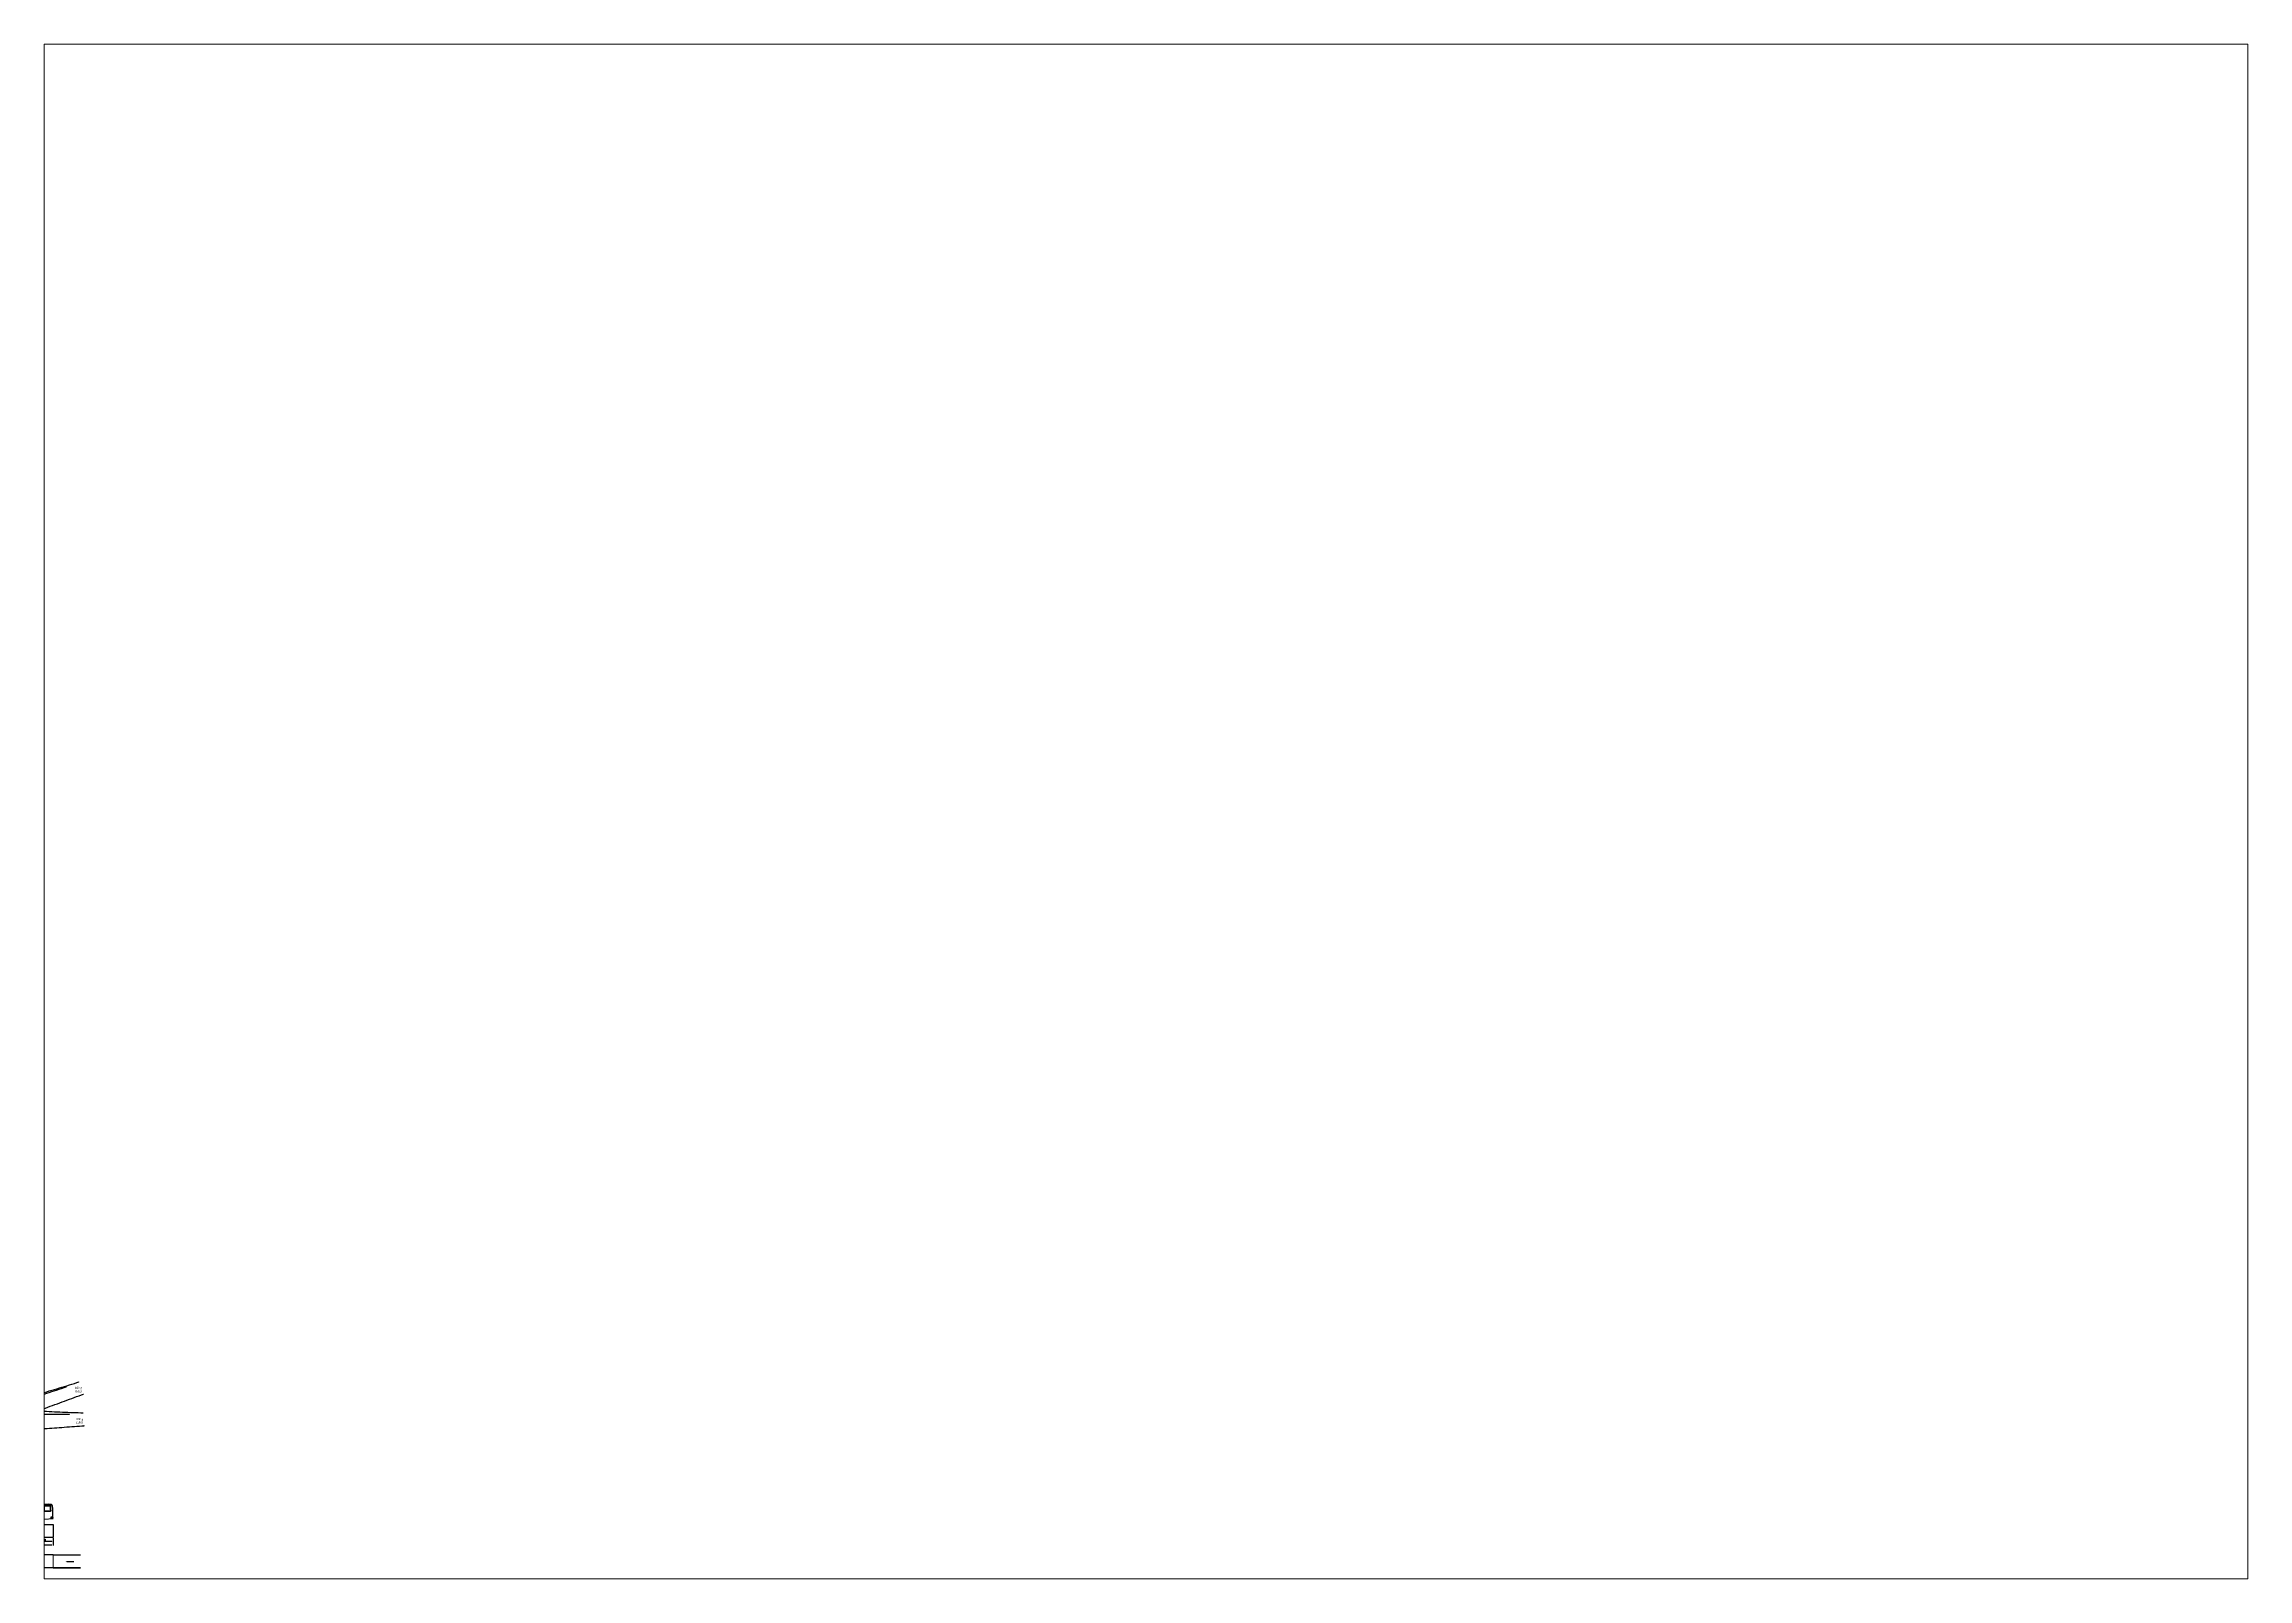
# Paper-space layout 'Layout1' of a CAD drawing. Header units: millimetres. Extents: x 29 to 259, y 20 to 180.
# The model-space entities are those that its viewports show. They can reach past a viewport. Long polylines and large blocks are cut down to what shows.
import ezdxf
from ezdxf import colors
from ezdxf.entities.mleader import LeaderData, LeaderLine
from ezdxf.math import Vec2, Vec3

# ---------------------------------------------------------------- set-up
doc = ezdxf.new("R2010")
doc.units = ezdxf.units.MM
doc.linetypes.add('DASHEDX2', pattern=[1.5, 1, -0.5])
doc.layers.add('Tekst', color=4, linetype='Continuous')
doc.styles.add('BT standard', font='sanss___.ttf')
doc.styles.add('Legend', font='CALIBRI.TTF')
doc.styles.get("Standard").update_dxf_attribs({"font": 'romans'})
doc.dimstyles.new('ISO-25', dxfattribs={"dimtxt": 2.5, "dimasz": 2.5, "dimexe": 1.25, "dimexo": 0.625, "dimtad": 1, "dimtxsty": 'Standard', "dimcen": 2.5, "dimadec": 0, "dimazin": 0, "dimtfac": 1, "dimtmove": 0, "dimatfit": 3, "dimfxl": 1, "dimarcsym": 0})

# ---------------------------------------------------------------- blocks, each defined once
blk = doc.blocks.new('*U3416')
at = {"color": 1, "lineweight": 0}
blk.add_circle((0, 0), 0.0127, dxfattribs=at)
blk = doc.blocks.new('*U3417')
at = {"color": 2, "lineweight": 0}
blk.add_circle((0, 0), 0.0127, dxfattribs=at)
blk = doc.blocks.new('*U3418')
at = {"color": 2, "lineweight": 0}
blk.add_circle((0, 0), 0.0127, dxfattribs=at)
blk = doc.blocks.new('*U3419')
at = {"color": 1, "lineweight": 0}
blk.add_circle((0, 0), 0.0127, dxfattribs=at)
blk = doc.blocks.new('*U3420')
at = {"color": 1, "lineweight": 0}
blk.add_circle((0, 0), 0.0127, dxfattribs=at)
blk = doc.blocks.new('*U3421')
at = {"color": 1, "lineweight": 0}
blk.add_circle((0, 0), 0.0127, dxfattribs=at)
blk = doc.blocks.new('*U3422')
at = {"color": 1, "lineweight": 0}
blk.add_circle((0, 0), 0.0127, dxfattribs=at)
blk = doc.blocks.new('*U3423')
at = {"color": 2, "lineweight": 0}
blk.add_circle((0, 0), 0.0127, dxfattribs=at)
blk = doc.blocks.new('*U3424')
at = {"color": 2, "lineweight": 0}
blk.add_circle((0, 0), 0.0127, dxfattribs=at)
blk = doc.blocks.new('*U3425')
at = {"color": 1, "lineweight": 0}
blk.add_circle((0, 0), 0.0127, dxfattribs=at)
blk = doc.blocks.new('*U3426')
at = {"color": 1, "lineweight": 0}
blk.add_circle((0, 0), 0.0127, dxfattribs=at)
blk = doc.blocks.new('*U3427')
at = {"color": 1, "lineweight": 0}
blk.add_circle((0, 0), 0.0127, dxfattribs=at)
blk = doc.blocks.new('*U3428')
at = {"color": 2, "lineweight": 0}
blk.add_circle((0, 0), 0.0127, dxfattribs=at)
blk = doc.blocks.new('*U3429')
at = {"color": 2, "lineweight": 0}
blk.add_circle((0, 0), 0.0127, dxfattribs=at)
blk = doc.blocks.new('*U3430')
at = {"color": 1, "lineweight": 0}
blk.add_circle((0, 0), 0.0127, dxfattribs=at)
blk = doc.blocks.new('*U3431')
at = {"color": 1, "lineweight": 0}
blk.add_circle((0, 0), 0.0127, dxfattribs=at)
blk = doc.blocks.new('*U3432')
at = {"color": 2, "lineweight": 0}
blk.add_circle((0, 0), 0.0127, dxfattribs=at)
blk = doc.blocks.new('*U3433')
at = {"color": 2, "lineweight": 0}
blk.add_circle((0, 0), 0.0127, dxfattribs=at)
blk = doc.blocks.new('*U3434')
at = {"color": 1, "lineweight": 0}
blk.add_circle((0, 0), 0.0127, dxfattribs=at)
blk = doc.blocks.new('*U3435')
at = {"color": 1, "lineweight": 0}
blk.add_circle((0, 0), 0.0127, dxfattribs=at)
blk = doc.blocks.new('*U3436')
at = {"color": 1, "lineweight": 0}
blk.add_circle((0, 0), 0.0127, dxfattribs=at)
blk = doc.blocks.new('*U3437')
at = {"color": 2, "lineweight": 0}
blk.add_circle((0, 0), 0.0127, dxfattribs=at)
blk = doc.blocks.new('*U3438')
at = {"color": 2, "lineweight": 0}
blk.add_circle((0, 0), 0.0127, dxfattribs=at)
blk = doc.blocks.new('*U3439')
at = {"color": 1, "lineweight": 0}
blk.add_circle((0, 0), 0.0127, dxfattribs=at)
blk = doc.blocks.new('*U3440')
at = {"color": 1, "lineweight": 0}
blk.add_circle((0, 0), 0.0127, dxfattribs=at)
blk = doc.blocks.new('*U3441')
at = {"color": 1, "lineweight": 0}
blk.add_circle((0, 0), 0.0127, dxfattribs=at)
blk = doc.blocks.new('*U3442')
at = {"color": 2, "lineweight": 0}
blk.add_circle((0, 0), 0.0127, dxfattribs=at)
blk = doc.blocks.new('*U3443')
at = {"color": 2, "lineweight": 0}
blk.add_circle((0, 0), 0.0127, dxfattribs=at)
blk = doc.blocks.new('*U3444')
at = {"color": 1, "lineweight": 0}
blk.add_circle((0, 0), 0.0127, dxfattribs=at)
blk = doc.blocks.new('*U3445')
at = {"color": 1, "lineweight": 0}
blk.add_circle((0, 0), 0.0127, dxfattribs=at)
blk = doc.blocks.new('*U3446')
at = {"color": 2, "lineweight": 0}
blk.add_circle((0, 0), 0.0127, dxfattribs=at)
blk = doc.blocks.new('*U3447')
at = {"color": 2, "lineweight": 0}
blk.add_circle((0, 0), 0.0127, dxfattribs=at)
blk = doc.blocks.new('*U3448')
at = {"color": 1, "lineweight": 0}
blk.add_circle((0, 0), 0.0127, dxfattribs=at)
blk = doc.blocks.new('*U3449')
at = {"color": 1, "lineweight": 0}
blk.add_circle((0, 0), 0.0127, dxfattribs=at)
blk = doc.blocks.new('*U3450')
at = {"color": 2, "lineweight": 0}
blk.add_circle((0, 0), 0.0127, dxfattribs=at)
blk = doc.blocks.new('*U3451')
at = {"color": 2, "lineweight": 0}
blk.add_circle((0, 0), 0.0127, dxfattribs=at)
blk = doc.blocks.new('*U3452')
at = {"color": 1, "lineweight": 0}
blk.add_circle((0, 0), 0.0127, dxfattribs=at)
blk = doc.blocks.new('*U3453')
at = {"color": 1, "lineweight": 0}
blk.add_circle((0, 0), 0.0127, dxfattribs=at)
blk = doc.blocks.new('*U3454')
at = {"color": 2, "lineweight": 0}
blk.add_circle((0, 0), 0.0127, dxfattribs=at)
blk = doc.blocks.new('*U3455')
at = {"color": 2, "lineweight": 0}
blk.add_circle((0, 0), 0.0127, dxfattribs=at)
blk = doc.blocks.new('*U3456')
at = {"color": 1, "lineweight": 0}
blk.add_circle((0, 0), 0.0127, dxfattribs=at)
blk = doc.blocks.new('*U3457')
at = {"color": 1, "lineweight": 0}
blk.add_circle((0, 0), 0.0127, dxfattribs=at)
blk = doc.blocks.new('*D3459')
at = {"color": 0, "lineweight": -2, "transparency": 16777216}
for p, q in [((2.71, 1.33), (2.71, 0.64)), ((2.91, 0.74), (9.8, 0.74)), ((10, 1.33), (10, 0.64))]:
    blk.add_line(p, q, dxfattribs=at)
at = {"color": 0, "transparency": 16777216}
for points in [[(2.91, 0.77), (2.91, 0.7), (2.71, 0.74)], [(9.8, 0.77), (9.8, 0.7), (10, 0.74)]]:
    blk.add_solid(points, dxfattribs=at)
at = {"layer": 'Defpoints', "color": 0, "transparency": 16777216}
for p in [(2.71, 1.53), (10, 1.53), (10, 0.74)]:
    blk.add_point(p, dxfattribs=at)
at = {"color": 0, "transparency": 16777216, "insert": (6.35, 0.99), "char_height": 0.25, "attachment_point": 5}
blk.add_mtext('7,29', dxfattribs=at)
blk = doc.blocks.new('*D3460')
at = {"color": 0, "lineweight": -2, "transparency": 16777216}
for p, q in [((0, 1.28), (0, -0.1)), ((0.2, 0), (14.8, 0)), ((15, 1.28), (15, -0.1))]:
    blk.add_line(p, q, dxfattribs=at)
at = {"color": 0, "transparency": 16777216}
for points in [[(0.2, 0.03), (0.2, -0.03), (0, 0)], [(14.8, 0.03), (14.8, -0.03), (15, 0)]]:
    blk.add_solid(points, dxfattribs=at)
at = {"layer": 'Defpoints', "color": 0, "transparency": 16777216}
for p in [(0, 1.48), (15, 1.48), (15, 0)]:
    blk.add_point(p, dxfattribs=at)
at = {"color": 0, "transparency": 16777216, "insert": (7.5, 0.23), "char_height": 0.25, "attachment_point": 5}
blk.add_mtext('15', dxfattribs=at)
blk = doc.blocks.new('*D3461')
at = {"color": 0, "lineweight": -2, "transparency": 16777216}
for p, q in [((0, 1.28), (0, 0.64)), ((0.2, 0.74), (2.51, 0.74)), ((2.71, 1.33), (2.71, 0.64))]:
    blk.add_line(p, q, dxfattribs=at)
at = {"color": 0, "transparency": 16777216}
for points in [[(0.2, 0.77), (0.2, 0.7), (0, 0.74)], [(2.51, 0.77), (2.51, 0.7), (2.71, 0.74)]]:
    blk.add_solid(points, dxfattribs=at)
at = {"layer": 'Defpoints', "color": 0, "transparency": 16777216}
for p in [(0, 1.48), (2.71, 1.53), (2.71, 0.74)]:
    blk.add_point(p, dxfattribs=at)
at = {"color": 0, "transparency": 16777216, "insert": (1.35, 0.99), "char_height": 0.25, "attachment_point": 5}
blk.add_mtext('2,71', dxfattribs=at)
blk = doc.blocks.new('*D3462')
at = {"color": 0, "lineweight": -2, "transparency": 16777216}
for p, q in [((-0.2, 4.03), (-0.64, 4.03)), ((-0.2, 1.48), (-0.64, 1.48)), ((-0.54, 3.83), (-0.54, 1.68))]:
    blk.add_line(p, q, dxfattribs=at)
at = {"color": 0, "transparency": 16777216}
for points in [[(-0.58, 3.83), (-0.51, 3.83), (-0.54, 4.03)], [(-0.58, 1.68), (-0.51, 1.68), (-0.54, 1.48)]]:
    blk.add_solid(points, dxfattribs=at)
at = {"layer": 'Defpoints', "color": 0, "transparency": 16777216}
for p in [(-0.54, 1.48), (0, 4.03), (0, 1.48)]:
    blk.add_point(p, dxfattribs=at)
at = {"color": 0, "transparency": 16777216, "insert": (-0.79, 2.75), "char_height": 0.25, "attachment_point": 5, "rotation": 90}
blk.add_mtext('2,55', dxfattribs=at)
blk = doc.blocks.new('*D3463')
at = {"color": 0, "lineweight": -2, "transparency": 16777216}
for p, q in [((10, 1.33), (10, 0.64)), ((10.2, 0.74), (11.4, 0.74)), ((11.6, 1.33), (11.6, 0.64))]:
    blk.add_line(p, q, dxfattribs=at)
at = {"color": 0, "transparency": 16777216}
for points in [[(10.2, 0.77), (10.2, 0.7), (10, 0.74)], [(11.4, 0.77), (11.4, 0.7), (11.6, 0.74)]]:
    blk.add_solid(points, dxfattribs=at)
at = {"layer": 'Defpoints', "color": 0, "transparency": 16777216}
for p in [(10, 1.53), (11.6, 1.53), (11.6, 0.74)]:
    blk.add_point(p, dxfattribs=at)
at = {"color": 0, "transparency": 16777216, "insert": (10.8, 0.99), "char_height": 0.25, "attachment_point": 5}
blk.add_mtext('1,6', dxfattribs=at)
blk = doc.blocks.new('*D3464')
at = {"color": 0, "lineweight": -2, "transparency": 16777216}
for p, q in [((11.6, 1.33), (11.6, 0.64)), ((11.8, 0.74), (14.8, 0.74)), ((15, 1.33), (15, 0.64))]:
    blk.add_line(p, q, dxfattribs=at)
at = {"color": 0, "transparency": 16777216}
for points in [[(11.8, 0.77), (11.8, 0.7), (11.6, 0.74)], [(14.8, 0.77), (14.8, 0.7), (15, 0.74)]]:
    blk.add_solid(points, dxfattribs=at)
at = {"layer": 'Defpoints', "color": 0, "transparency": 16777216}
for p in [(11.6, 1.53), (15, 1.53), (15, 0.74)]:
    blk.add_point(p, dxfattribs=at)
at = {"color": 0, "transparency": 16777216, "insert": (13.3, 0.99), "char_height": 0.25, "attachment_point": 5}
blk.add_mtext('3,4', dxfattribs=at)
blk = doc.blocks.new('A$C4DEB47D7')
for p, q in [((12.099, 7.701), (11.239, 7.701)), ((15, 5.108), (12.339, 4.909)), ((0, 4.027), (0, 1.477)), ((2.202, 3.927), (2.202, 3.773)), ((2.202, 1.731), (2.202, 1.577)), ((3.168, 3.977), (2.252, 3.977)), ((3.168, 3.723), (2.252, 3.723)), ((3.168, 1.781), (2.252, 1.781)), ((3.168, 1.527), (2.252, 1.527)), ((2.71, 3.723), (2.71, 1.781)), ((3.218, 3.927), (3.218, 3.773)), ((3.218, 1.731), (3.218, 1.577)), ((9.228, 4.027), (8.212, 4.027)), ((9.492, 3.927), (9.492, 3.773)), ((9.492, 1.731), (9.492, 1.577)), ((10.458, 3.977), (9.542, 3.977)), ((10.458, 3.723), (9.542, 3.723)), ((10.458, 1.781), (9.542, 1.781)), ((10.458, 1.527), (9.542, 1.527)), ((10, 3.723), (10, 1.781)), ((10.508, 3.927), (10.508, 3.773)), ((10.508, 1.731), (10.508, 1.577)), ((11.092, 3.927), (11.092, 3.773)), ((11.092, 1.731), (11.092, 1.577)), ((12.058, 3.977), (11.142, 3.977)), ((12.058, 3.723), (11.142, 3.723)), ((12.058, 1.781), (11.142, 1.781)), ((12.058, 1.527), (11.142, 1.527)), ((11.6, 3.723), (11.6, 1.781)), ((12.108, 3.927), (12.108, 3.773)), ((12.108, 1.731), (12.108, 1.577))]:
    blk.add_line(p, q)
at = {"linetype": 'Continuous', "const_width": 0.02}
blk.add_lwpolyline([(0.281, 7.756), (0.445, 7.677), (0.417, 7.468), (0.402, 7.331), (0.393, 7.224), (0.385, 7.129), (0.38, 7.021), (0.374, 6.919), (0.372, 6.827), (0.369, 6.729), (0.368, 6.602), (0.369, 5.824), (0.008, 5.781)], dxfattribs=at)
at = {"linetype": 'Continuous'}
for points in [[(0.379, 5.772), (0.379, 5.692, -0.4142136), (0.359, 5.672), (0.016, 5.672, 0.4142136), (0, 5.656), (0, 5.572), (0.359, 5.572, -0.4142136), (0.379, 5.552), (0.379, 5.412), (0.06, 5.412)], [(0.06, 5.345), (0, 5.345), (0, 5.557), (0.344, 5.557, -0.4142136), (0.364, 5.537), (0.364, 5.427), (0.06, 5.427), (0.06, 5.332)], [(0.276, 5.332), (0, 5.332), (0, 5.242, 0.4142136), (0.02, 5.222), (0.339, 5.222)], [(0.302, 5.115), (0.008, 5.115), (0, 5.129), (0, 5.169, -0.4142136), (0.02, 5.189), (0.339, 5.189)], [(0, 5.129), (0.283, 5.129, -0.3598336), (0.303, 5.113), (0.339, 4.92)], [(0.116, 5.53), (0.2, 5.53, -0.4142136), (0.216, 5.514), (0.216, 5.466, -0.4142136), (0.2, 5.45), (0.116, 5.45)], [(1.997, 4.909), (1.998, 5.044), (2.002, 5.092), (2.005, 5.137), (2.008, 5.181), (2.02, 5.238), (2.028, 5.297), (2.042, 5.347), (2.062, 5.402), (2.082, 5.446), (2.113, 5.501), (2.137, 5.543), (2.176, 5.598), (2.21, 5.637), (2.24, 5.669), (2.279, 5.694, -0.142638), (2.343, 5.714), (2.924, 5.721, -0.14119), (2.988, 5.704), (3.036, 5.674), (3.074, 5.637), (3.104, 5.603), (3.132, 5.569), (3.159, 5.529), (3.18, 5.492), (3.2, 5.454), (3.219, 5.407), (3.239, 5.356), (3.251, 5.312), (3.26, 5.267), (3.269, 5.223), (3.275, 5.189), (3.28, 5.153), (3.283, 4.909)], [(3.349, 7.905), (3.349, 7.925, 0.4142136), (3.339, 7.935), (2.561, 7.935, 0.4142136), (2.551, 7.925), (2.551, 7.905)], [(2.561, 7.935, -0.1073602), (3.34, 7.935, -0.1073602)], [(9.257, 7.926), (9.257, 7.946, 0.4142136), (9.247, 7.956), (8.469, 7.956, 0.4142136), (8.459, 7.946), (8.459, 7.926)], [(8.469, 7.956, -0.1073602), (9.248, 7.956, -0.1073602)], [(10.567, 4.909), (10.565, 5.061), (10.56, 5.109), (10.557, 5.154), (10.553, 5.198), (10.54, 5.254), (10.531, 5.313), (10.516, 5.363), (10.497, 5.417), (10.476, 5.461), (10.444, 5.516), (10.419, 5.558), (10.38, 5.613), (10.345, 5.651), (10.314, 5.683), (10.276, 5.707, 0.142638), (10.211, 5.726), (9.631, 5.726, 0.14119), (9.567, 5.708), (9.519, 5.677), (9.481, 5.64), (9.452, 5.606), (9.424, 5.571), (9.398, 5.531), (9.377, 5.493), (9.358, 5.455), (9.339, 5.408), (9.32, 5.357), (9.308, 5.312), (9.3, 5.267), (9.292, 5.223), (9.286, 5.189), (9.281, 5.153), (9.281, 4.909)], [(12.057, 4.909), (12.055, 5.061), (12.05, 5.109), (12.047, 5.154), (12.043, 5.198), (12.03, 5.254), (12.021, 5.313), (12.006, 5.363), (11.987, 5.417), (11.966, 5.461), (11.934, 5.516), (11.909, 5.558), (11.87, 5.613), (11.835, 5.651), (11.804, 5.683), (11.766, 5.707, 0.142638), (11.701, 5.726), (11.121, 5.726, 0.14119), (11.057, 5.708), (11.009, 5.677), (10.971, 5.64), (10.942, 5.606), (10.914, 5.571), (10.888, 5.531), (10.867, 5.493), (10.848, 5.455), (10.829, 5.408), (10.81, 5.357), (10.798, 5.312), (10.79, 5.267), (10.782, 5.223), (10.776, 5.189), (10.771, 5.153), (10.771, 4.909)]]:
    blk.add_lwpolyline(points, format="xyb", dxfattribs=at)
for points in [[(0.008, 5.115), (0.053, 4.972), (0.069, 4.967), (0.071, 5.094), (0.058, 5.088), (0.069, 4.967), (0.078, 4.949), (0.111, 4.943), (0.119, 4.958), (0.082, 5.053)], [(0.019, 5.785), (0.013, 5.672)], [(0.013, 5.222), (0.013, 5.189)], [(5.425, 7.906), (3.802, 7.906), (2.58, 7.905), (1.701, 7.905), (1.109, 7.904), (0.746, 7.903), (0.555, 7.902), (0.479, 7.901), (0.461, 7.9), (0.453, 7.899), (0.446, 7.898), (0.44, 7.897), (0.434, 7.897), (0.428, 7.896), (0.422, 7.895), (0.417, 7.894), (0.412, 7.893), (0.407, 7.892), (0.402, 7.891), (0.397, 7.89), (0.392, 7.889), (0.387, 7.889), (0.382, 7.888), (0.377, 7.887), (0.373, 7.886), (0.368, 7.885), (0.364, 7.883), (0.359, 7.882), (0.355, 7.881), (0.351, 7.88), (0.348, 7.879), (0.344, 7.878), (0.34, 7.877), (0.337, 7.876), (0.334, 7.875), (0.331, 7.874), (0.328, 7.873), (0.325, 7.872), (0.323, 7.871), (0.32, 7.87), (0.317, 7.868), (0.315, 7.866), (0.312, 7.864), (0.31, 7.861), (0.307, 7.857), (0.304, 7.852), (0.302, 7.845), (0.299, 7.836), (0.295, 7.824), (0.292, 7.811), (0.288, 7.794), (0.284, 7.776), (0.28, 7.756), (0.275, 7.734), (0.271, 7.711), (0.266, 7.686), (0.261, 7.661), (0.256, 7.635), (0.251, 7.608), (0.245, 7.582), (0.24, 7.555), (0.235, 7.528), (0.23, 7.501), (0.224, 7.476), (0.219, 7.45), (0.214, 7.426), (0.21, 7.403), (0.205, 7.38), (0.201, 7.358), (0.197, 7.336), (0.193, 7.315), (0.189, 7.294), (0.185, 7.274), (0.182, 7.254), (0.178, 7.233), (0.175, 7.213), (0.171, 7.193), (0.168, 7.173), (0.164, 7.152), (0.161, 7.132), (0.157, 7.111), (0.153, 7.09), (0.15, 7.068), (0.146, 7.047), (0.142, 7.025), (0.139, 7.003), (0.135, 6.981), (0.131, 6.959), (0.128, 6.936), (0.125, 6.914), (0.122, 6.892), (0.118, 6.869), (0.116, 6.846), (0.113, 6.822), (0.11, 6.798), (0.107, 6.773), (0.104, 6.747), (0.101, 6.72), (0.098, 6.693), (0.095, 6.664), (0.091, 6.635), (0.088, 6.605), (0.085, 6.574), (0.082, 6.543), (0.078, 6.512), (0.075, 6.48), (0.071, 6.448), (0.068, 6.416), (0.065, 6.385), (0.062, 6.353), (0.058, 6.322), (0.056, 6.292), (0.053, 6.263), (0.05, 6.234), (0.048, 6.206), (0.046, 6.179), (0.044, 6.151), (0.042, 6.124), (0.04, 6.095), (0.037, 6.066), (0.035, 6.036), (0.033, 6.004), (0.031, 5.972), (0.029, 5.939), (0.027, 5.906), (0.024, 5.873), (0.022, 5.842), (0.021, 5.813), (0.019, 5.785)], [(0.116, 5.557), (0.116, 5.427)], [(0.119, 4.958), (0.405, 4.909), (2.033, 4.909)], [(0.405, 4.909), (0.403, 6.602), (0.404, 6.728), (0.407, 6.826), (0.409, 6.917), (0.415, 7.019), (0.42, 7.127), (0.428, 7.221), (0.437, 7.328), (0.451, 7.464), (0.483, 7.695), (0.295, 7.786)], [(0.542, 7.755), (0.313, 7.865)], [(0.339, 4.92), (0.339, 5.412)], [(0.351, 4.918), (0.351, 5.412)], [(0.364, 4.916), (0.364, 5.412)], [(0.379, 4.914), (0.379, 5.412)], [(0.454, 5.907), (0.454, 6.602), (0.454, 6.727), (0.457, 6.824), (0.46, 6.915), (0.466, 7.017), (0.471, 7.124), (0.478, 7.217), (0.487, 7.323), (0.501, 7.458), (0.542, 7.755)], [(0.454, 4.909), (0.454, 5.908)], [(0.534, 7.701), (11.239, 7.701)], [(0.542, 7.755), (14.474, 7.755)], [(1.153, 5.908), (7.379, 5.908)], [(1.232, 6.03), (7.379, 6.03)], [(1.464, 6.03), (1.464, 7.701)], [(1.978, 4.909), (1.978, 5.055), (1.984, 5.152), (2, 5.261), (2.015, 5.351), (2.038, 5.427), (2.075, 5.513), (2.107, 5.584), (2.141, 5.634), (2.179, 5.688), (2.192, 5.708), (2.21, 5.727), (2.267, 5.752), (2.993, 5.763), (3.026, 5.754), (3.054, 5.741), (3.079, 5.715), (3.113, 5.678), (3.142, 5.641), (3.165, 5.597), (3.193, 5.552), (3.217, 5.509), (3.236, 5.461), (3.258, 5.403), (3.273, 5.35), (3.283, 5.296), (3.292, 5.257), (3.296, 5.21), (3.3, 5.149), (3.301, 5.085), (3.303, 5.027), (3.304, 4.909)], [(2.033, 4.909), (2.03, 5.071), (2.031, 5.147), (2.042, 5.21), (2.052, 5.266), (2.065, 5.313), (2.082, 5.359), (2.108, 5.421), (2.139, 5.482), (2.174, 5.529), (2.213, 5.575), (2.264, 5.625), (2.309, 5.655), (2.364, 5.681), (2.427, 5.693), (2.487, 5.698), (2.551, 5.703), (2.606, 5.707), (2.692, 5.707), (2.754, 5.707), (2.81, 5.701), (2.863, 5.697), (2.92, 5.686), (2.972, 5.669), (3.012, 5.637), (3.046, 5.609), (3.07, 5.58), (3.099, 5.548), (3.125, 5.519), (3.154, 5.471), (3.176, 5.432), (3.199, 5.389), (3.211, 5.352), (3.223, 5.305), (3.234, 5.263), (3.245, 5.215), (3.248, 5.156), (3.251, 4.909)], [(3.251, 4.909), (9.314, 4.909)], [(3.341, 6.03), (3.341, 7.701)], [(3.44, 6.03), (3.44, 7.701)], [(5.309, 6.03), (5.309, 7.701)], [(5.416, 6.03), (5.416, 7.701)], [(5.465, 7.959), (5.451, 7.906), (5.462, 7.873), (5.486, 7.847)], [(5.486, 8.007), (5.486, 7.847), (6.189, 7.847)], [(6.189, 8.007), (6.189, 7.847)], [(6.201, 7.963), (6.215, 7.906), (6.212, 7.872), (6.189, 7.847)], [(9.452, 7.926), (6.234, 7.926)], [(7.281, 6.03), (7.281, 7.701)], [(7.379, 5.908), (7.379, 7.701)], [(7.379, 6.699), (14.539, 6.699)], [(7.379, 6.623), (14.537, 6.623)], [(8.846, 6.699), (8.846, 7.701)], [(8.944, 6.699), (8.944, 7.701)], [(10.531, 4.909), (10.533, 5.087), (10.531, 5.163), (10.519, 5.226), (10.508, 5.282), (10.494, 5.328), (10.476, 5.374), (10.45, 5.436), (10.418, 5.496), (10.383, 5.543), (10.343, 5.589), (10.291, 5.638), (10.246, 5.668), (10.191, 5.693), (10.128, 5.704), (10.067, 5.709), (10.004, 5.712), (9.948, 5.716), (9.862, 5.715), (9.801, 5.714), (9.745, 5.707), (9.691, 5.703), (9.635, 5.691), (9.583, 5.673), (9.544, 5.641), (9.51, 5.613), (9.486, 5.583), (9.457, 5.551), (9.432, 5.522), (9.403, 5.473), (9.382, 5.433), (9.36, 5.39), (9.348, 5.353), (9.336, 5.306), (9.326, 5.263), (9.316, 5.216), (9.313, 5.157), (9.313, 4.909)], [(14.525, 7.926), (9.452, 7.926)], [(10.313, 6.699), (10.313, 7.701)], [(10.411, 6.699), (10.411, 7.701)], [(10.531, 4.909), (10.712, 4.909)], [(10.662, 4.909), (10.803, 4.909)], [(12.077, 4.909), (12.074, 5.072), (12.067, 5.168), (12.05, 5.278), (12.034, 5.368), (12.01, 5.443), (11.972, 5.529), (11.939, 5.599), (11.904, 5.649), (11.866, 5.702), (11.852, 5.722), (11.834, 5.741), (11.777, 5.765), (11.051, 5.767), (11.018, 5.757), (10.99, 5.744), (10.965, 5.718), (10.932, 5.681), (10.903, 5.643), (10.881, 5.599), (10.853, 5.554), (10.83, 5.51), (10.811, 5.462), (10.79, 5.404), (10.776, 5.35), (10.767, 5.296), (10.758, 5.257), (10.754, 5.211), (10.752, 5.149), (10.752, 5.086), (10.75, 5.027), (10.75, 4.909)], [(12.021, 4.909), (12.023, 5.087), (12.021, 5.163), (12.009, 5.226), (11.998, 5.282), (11.984, 5.328), (11.966, 5.374), (11.94, 5.436), (11.908, 5.496), (11.873, 5.543), (11.833, 5.589), (11.781, 5.638), (11.736, 5.668), (11.681, 5.693), (11.618, 5.704), (11.557, 5.709), (11.494, 5.712), (11.438, 5.716), (11.352, 5.715), (11.291, 5.714), (11.235, 5.707), (11.181, 5.703), (11.125, 5.691), (11.073, 5.673), (11.034, 5.641), (11, 5.613), (10.976, 5.583), (10.947, 5.551), (10.922, 5.522), (10.893, 5.473), (10.872, 5.433), (10.85, 5.39), (10.838, 5.353), (10.826, 5.306), (10.816, 5.263), (10.806, 5.216), (10.803, 5.157), (10.803, 4.909)], [(11.78, 6.699), (11.78, 7.701)], [(11.878, 6.699), (11.878, 7.701)], [(12.021, 4.909), (12.339, 4.909)], [(12.099, 7.701), (14.481, 7.701)], [(13.247, 6.699), (13.247, 7.701)], [(13.345, 6.699), (13.345, 7.701)], [(14.19, 7.926), (14.19, 8.026), (14.039, 7.926)], [(14.507, 7.926), (14.452, 7.974), (14.202, 7.974), (14.202, 7.926)], [(14.452, 7.974), (14.452, 7.926)], [(14.537, 6.623), (14.541, 6.785), (14.53, 6.896), (14.528, 7.017), (14.522, 7.141), (14.519, 7.249), (14.513, 7.358), (14.501, 7.486), (14.499, 7.574), (14.488, 7.626), (14.479, 7.715), (14.469, 7.789), (14.455, 7.918)], [(14.563, 6.623), (14.567, 6.786), (14.556, 6.898), (14.555, 7.017), (14.548, 7.142), (14.545, 7.25), (14.54, 7.36), (14.527, 7.487), (14.525, 7.577), (14.514, 7.63), (14.505, 7.718), (14.495, 7.792), (14.481, 7.921)], [(15, 5.108), (14.999, 5.153), (14.651, 5.151), (14.651, 5.189), (15.004, 5.188), (15.005, 5.231), (14.977, 5.234), (14.977, 5.397), (14.998, 5.402), (14.997, 5.468), (14.993, 6.401), (14.987, 6.58), (14.981, 6.791), (14.975, 6.96), (14.96, 7.115), (14.946, 7.272), (14.925, 7.41), (14.896, 7.564), (14.869, 7.684), (14.847, 7.784), (14.821, 7.844), (14.79, 7.885), (14.757, 7.915), (14.733, 7.924), (14.696, 7.924), (14.506, 7.926)], [(14.607, 6.623), (14.611, 6.787), (14.599, 6.9), (14.598, 7.019), (14.592, 7.144), (14.588, 7.251), (14.583, 7.363), (14.571, 7.49), (14.569, 7.582), (14.558, 7.636), (14.549, 7.723), (14.539, 7.798), (14.525, 7.926)], [(14.997, 5.44), (14.577, 5.439)], [(14.577, 5.439), (14.582, 5.077)], [(14.627, 5.439), (14.633, 5.081)]]:
    blk.add_lwpolyline(points, dxfattribs=at)
for points in [[(0.04, 5.535), (0.028, 5.535, 0.4084588), (0.02, 5.527), (0.019, 5.377, 0.4198283), (0.028, 5.369), (0.041, 5.369, 0.4129347), (0.049, 5.377), (0.049, 5.527, 0.4156566)], [(0.351, 5.516), (0.351, 5.468, -0.4142136), (0.335, 5.452), (0.247, 5.452, -0.4142136), (0.231, 5.468), (0.231, 5.516, -0.4142136), (0.247, 5.532), (0.335, 5.532, -0.4142136)]]:
    blk.add_lwpolyline(points, format="xyb", close=True, dxfattribs=at)
at = {"linetype": 'Continuous', "const_width": 0.02}
blk.add_lwpolyline([(0.558, 5.829), (1.232, 5.918), (1.232, 7.459), (0.606, 7.459), (0.604, 7.446), (0.59, 7.313), (0.581, 7.208), (0.574, 7.117), (0.569, 7.011), (0.563, 6.911), (0.561, 6.821), (0.558, 6.725), (0.557, 6.602)], close=True, dxfattribs=at)
at = {"linetype": 'Continuous'}
for points in [[(5.424, 7.928), (5.443, 7.959), (5.465, 7.959), (5.486, 8.007), (6.189, 8.007), (6.201, 7.963), (6.219, 7.962), (6.234, 7.926), (6.234, 7.828), (5.425, 7.827)], [(6.163, 7.971), (6.163, 7.871), (5.505, 7.871), (5.505, 7.971)], [(14.963, 5.288), (14.649, 5.288), (14.649, 5.323), (14.962, 5.323)]]:
    blk.add_lwpolyline(points, close=True, dxfattribs=at)
blk.add_lwpolyline([(0, 4.027), (15, 4.027), (15, 1.477), (0, 1.477)], close=True)
for centre, radius in [((2.638, 5.056), 0.519), ((2.638, 5.056), 0.479), ((2.638, 5.056), 0.28), ((9.911, 5.055), 0.519), ((9.911, 5.055), 0.479), ((9.911, 5.055), 0.28), ((11.401, 5.055), 0.519), ((11.401, 5.055), 0.479), ((11.401, 5.055), 0.28)]:
    blk.add_circle(centre, radius, dxfattribs=at)
for centre, start, end in [((2.252, 3.927), 90, 180), ((2.252, 3.773), 180, 270), ((2.252, 1.731), 90, 180), ((2.252, 1.577), 180, 270), ((3.168, 3.927), 0, 90), ((3.168, 3.773), 270, 0), ((3.168, 1.731), 0, 90), ((3.168, 1.577), 270, 0), ((9.542, 3.927), 90, 180), ((9.542, 3.773), 180, 270), ((9.542, 1.731), 90, 180), ((9.542, 1.577), 180, 270), ((10.458, 3.927), 0, 90), ((10.458, 3.773), 270, 0), ((10.458, 1.731), 0, 90), ((10.458, 1.577), 270, 0), ((11.142, 3.927), 90, 180), ((11.142, 3.773), 180, 270), ((11.142, 1.731), 90, 180), ((11.142, 1.577), 180, 270), ((12.058, 3.927), 0, 90), ((12.058, 3.773), 270, 0), ((12.058, 1.731), 0, 90), ((12.058, 1.577), 270, 0)]:
    blk.add_arc(centre, 0.05, start, end)
dim = blk.add_linear_dim(base=(-0.544, 1.477), p1=(0, 4.027), p2=(0, 1.477), angle=270, dimstyle='ISO-25', override={"dimtxt": 0.25, "dimasz": 0.2, "dimexe": 0.1, "dimexo": 0.2, "dimgap": 0.1})
dim.commit()
dim.dimension.update_dxf_attribs({"geometry": '*D3462', "text_midpoint": (-0.793, 2.752)})
for base, p1, p2, picture, middle in [((2.71, 0.738), (0, 1.477), (2.71, 1.527), '*D3461', (1.355, 0.987)), ((15, 0), (0, 1.477), (15, 1.477), '*D3460', (7.5, 0.225)), ((10, 0.738), (2.71, 1.527), (10, 1.527), '*D3459', (6.355, 0.987)), ((11.6, 0.738), (10, 1.527), (11.6, 1.527), '*D3463', (10.8, 0.987)), ((15, 0.738), (11.6, 1.527), (15, 1.527), '*D3464', (13.3, 0.987))]:
    dim = blk.add_linear_dim(base=base, p1=p1, p2=p2, dimstyle='ISO-25', override={"dimtxt": 0.25, "dimasz": 0.2, "dimexe": 0.1, "dimexo": 0.2, "dimgap": 0.1})
    dim.commit()
    dim.dimension.update_dxf_attribs({"geometry": picture, "text_midpoint": middle})
blk = doc.blocks.new('signatur')
at = {"color": 1, "linetype": 'Continuous', "ltscale": 1.524, "flags": 128}
for points in [[(875.57, 75.73), (875.57, 76.11), (875.58, 76.62), (875.58, 77.13), (875.58, 77.64), (875.58, 78.15), (875.58, 78.66), (875.58, 79.17), (875.58, 79.68), (875.59, 79.72)], [(878.26, 75.73), (878.24, 76.15), (878.23, 76.66), (878.21, 77.17), (878.2, 77.67), (878.19, 78.18), (878.17, 78.68), (878.16, 79.19), (878.16, 79.7), (878.16, 79.72)]]:
    blk.add_lwpolyline(points, dxfattribs=at)
at = {"color": 2, "linetype": 'DASHEDX2', "ltscale": 1.524, "flags": 128}
for points in [[(875.77, 75.73), (875.77, 75.73), (875.77, 76.24), (875.77, 76.75), (875.77, 77.26), (875.77, 77.77), (875.77, 78.28), (875.77, 78.78), (875.77, 79.29), (875.77, 79.72)], [(877.97, 75.73), (877.97, 75.73), (877.97, 76.24), (877.97, 76.75), (877.97, 77.26), (877.97, 77.77), (877.97, 78.28), (877.97, 78.78), (877.97, 79.29), (877.97, 79.72)]]:
    blk.add_lwpolyline(points, dxfattribs=at)
at = {"layer": 'Tekst', "insert": (876.39, 80.96), "char_height": 0.4, "attachment_point": 1, "style": 'Legend'}
blk.add_mtext_dynamic_manual_height_columns('100 g \\P(90)', width=2.4215, gutter_width=12.5, heights=[0], dxfattribs=at)
ml = blk.add_multileader_mtext('Standard')
ml.set_content('', color=256)
ml.set_leader_properties(lineweight=9)
ml.build(insert=Vec2(0, 0))
ml.multileader.update_dxf_attribs({"text_right_attachment_type": 6, "dogleg_length": 0.1, "arrow_head_size": 0.4})
ctx = ml.context
ctx.base_point, ctx.char_height, ctx.arrow_head_size, ctx.landing_gap_size, ctx.plane_origin = Vec3(874.05, 79.09), 0.6, 0.4, 0.09, Vec3(875.58, 78.79)
ctx.right_attachment, ctx.text_align_type = 6, 2
notes = []
notes.append((ctx, [(0, (1, 1, 0), (874.33, 78.79), (-1, 0), 0.1, [(0, [(875.58, 78.79)], 0, [])])]))
ctx.mtext.insert, ctx.mtext.alignment, ctx.mtext.flow_direction = Vec3(874.14, 79.39), 3, 5
ml = blk.add_multileader_mtext('Standard')
ml.set_content('Arealbehov', color=256, style='BT standard')
ml.set_leader_properties(lineweight=9)
ml.build(insert=Vec2(0, 0))
ml.multileader.update_dxf_attribs({"text_right_attachment_type": 6, "dogleg_length": 0.1, "arrow_head_size": 0.4})
ctx = ml.context
ctx.base_point, ctx.char_height, ctx.arrow_head_size, ctx.landing_gap_size, ctx.plane_origin = Vec3(879.58, 78.78), 0.4, 0.4, 0.09, Vec3(878.12, 78.78)
ctx.right_attachment = 6
notes.append((ctx, [(0, (1, 1, 0), (879.53, 78.78), (1, 0), 0.0548, [(0, [(878.17, 78.79)], 0, [])])]))
ctx.mtext.insert, ctx.mtext.flow_direction = Vec3(879.67, 78.99), 5
ml = blk.add_multileader_mtext('Standard')
ml.set_content('', color=256)
ml.set_leader_properties(lineweight=9)
ml.build(insert=Vec2(0, 0))
ml.multileader.update_dxf_attribs({"text_right_attachment_type": 6, "dogleg_length": 0.1, "arrow_head_size": 0.4})
ctx = ml.context
ctx.base_point, ctx.char_height, ctx.arrow_head_size, ctx.landing_gap_size, ctx.plane_origin = Vec3(874.24, 77.43), 0.6, 0.4, 0.09, Vec3(875.77, 77.13)
ctx.right_attachment, ctx.text_align_type = 6, 2
notes.append((ctx, [(0, (1, 1, 0), (874.52, 77.13), (-1, 0), 0.1, [(0, [(875.77, 77.13)], 0, [])])]))
ctx.mtext.insert, ctx.mtext.alignment, ctx.mtext.flow_direction = Vec3(874.33, 77.73), 3, 5
ml = blk.add_multileader_mtext('Standard')
ml.set_content('Sporareal', color=256, style='BT standard')
ml.set_leader_properties(lineweight=9)
ml.build(insert=Vec2(0, 0))
ml.multileader.update_dxf_attribs({"text_right_attachment_type": 6, "dogleg_length": 0.1, "arrow_head_size": 0.4})
ctx = ml.context
ctx.base_point, ctx.char_height, ctx.arrow_head_size, ctx.landing_gap_size, ctx.plane_origin = Vec3(879.43, 77.13), 0.4, 0.4, 0.09, Vec3(877.93, 77.13)
ctx.right_attachment = 6
notes.append((ctx, [(0, (1, 1, 0), (879.33, 77.13), (1, 0), 0.1, [(0, [(877.97, 77.13)], 0, [])])]))
ctx.mtext.insert, ctx.mtext.flow_direction = Vec3(879.52, 77.39), 5
for ctx, leaders in notes:
    for number, flags, end, landing, length, lines in leaders:
        leader = LeaderData()
        leader.index, (leader.has_last_leader_line, leader.has_dogleg_vector, leader.attachment_direction) = number, flags
        leader.last_leader_point, leader.dogleg_vector, leader.dogleg_length = Vec3(end), Vec3(landing), length
        for number, points, colour, breaks in lines:
            line = LeaderLine()
            line.index, line.vertices, line.color, line.breaks = number, Vec3.list(points), colors.encode_raw_color(colour), breaks
            leader.lines.append(line)
        ctx.leaders.append(leader)
blk = doc.blocks.new('BUS 15 A')
at = {"color": 1, "linetype": 'Continuous', "ltscale": 1.524, "flags": 128}
for points in [[(-30.56, 5.56), (-30.68, 5.76), (-30.97, 6.28), (-31.25, 6.81), (-31.5, 7.35), (-31.74, 7.9), (-31.95, 8.45), (-32.15, 9.02), (-32.32, 9.59), (-32.48, 10.16), (-32.62, 10.74), (-32.73, 11.33), (-32.83, 11.92), (-32.9, 12.51), (-32.96, 13.1), (-32.99, 13.7), (-33, 14.3), (-33, 14.89), (-32.97, 15.49), (-32.92, 16.08), (-32.86, 16.68), (-32.8, 17.26), (-32.75, 17.84), (-32.69, 18.41), (-32.64, 18.98), (-32.59, 19.54), (-32.54, 20.1), (-32.49, 20.65), (-32.44, 21.2), (-32.4, 21.75), (-32.36, 22.29), (-32.32, 22.83), (-32.29, 23.37), (-32.25, 23.91), (-32.22, 24.44), (-32.19, 24.97), (-32.16, 25.5), (-32.13, 26.03), (-32.11, 26.56), (-32.08, 27.08), (-32.06, 27.6), (-32.04, 28.13), (-32.02, 28.65), (-32, 29.17), (-31.98, 29.69), (-31.97, 30.21), (-31.95, 30.73), (-31.94, 31.24), (-31.92, 31.76), (-31.91, 32.28), (-31.9, 32.79), (-31.89, 33.31), (-31.88, 33.82), (-31.87, 34.34), (-31.86, 34.85), (-31.85, 35.36), (-31.84, 35.88), (-31.83, 36.39), (-31.83, 36.9), (-31.82, 37.42), (-31.82, 37.62)], [(-30.86, 6.07), (-30.97, 6.28), (-31.25, 6.81), (-31.5, 7.35), (-31.74, 7.9), (-31.95, 8.45), (-32.15, 9.02), (-32.32, 9.59), (-32.48, 10.16), (-32.62, 10.74), (-32.73, 11.33), (-32.83, 11.92), (-32.9, 12.51), (-32.96, 13.1), (-32.99, 13.7), (-33, 14.3), (-33, 14.89), (-32.97, 15.49), (-32.92, 16.08), (-32.85, 16.68), (-32.76, 17.27), (-32.65, 17.85), (-32.52, 18.43), (-32.36, 19.01), (-32.19, 19.58), (-32, 20.15), (-31.79, 20.71), (-31.56, 21.26), (-31.32, 21.8), (-31.08, 22.34), (-30.85, 22.88), (-30.62, 23.4), (-30.39, 23.93), (-30.17, 24.45), (-29.95, 24.97), (-29.73, 25.48), (-29.52, 25.99), (-29.31, 26.5), (-29.1, 27), (-28.9, 27.51), (-28.7, 28.01), (-28.5, 28.51), (-28.3, 29.01), (-28.11, 29.5), (-27.92, 30), (-27.73, 30.49), (-27.54, 30.99), (-27.36, 31.48), (-27.17, 31.97), (-26.99, 32.46), (-26.81, 32.96), (-26.63, 33.45), (-26.45, 33.94), (-26.28, 34.43), (-26.1, 34.92), (-25.93, 35.4), (-25.75, 35.89), (-25.58, 36.38), (-25.41, 36.87), (-25.24, 37.36), (-25.17, 37.55)], [(-31.95, 8.45), (-32.15, 9.02), (-32.32, 9.59), (-32.48, 10.16), (-32.62, 10.74), (-32.73, 11.33), (-32.83, 11.92), (-32.9, 12.51), (-32.96, 13.1), (-32.99, 13.7), (-33, 14.3), (-33, 14.89), (-32.97, 15.49), (-32.92, 16.08), (-32.85, 16.68), (-32.76, 17.27), (-32.65, 17.85), (-32.52, 18.43), (-32.36, 19.01), (-32.19, 19.58), (-32, 20.15), (-31.79, 20.71), (-31.56, 21.26), (-31.31, 21.8), (-31.04, 22.33), (-30.76, 22.85), (-30.45, 23.37), (-30.13, 23.87), (-29.79, 24.36), (-29.43, 24.84), (-29.06, 25.31), (-28.67, 25.76), (-28.28, 26.2), (-27.89, 26.64), (-27.5, 27.07), (-27.12, 27.5), (-26.74, 27.93), (-26.37, 28.35), (-26.01, 28.78), (-25.64, 29.19), (-25.28, 29.61), (-24.93, 30.03), (-24.58, 30.44), (-24.23, 30.86), (-23.88, 31.27), (-23.54, 31.68), (-23.2, 32.09), (-22.87, 32.5), (-22.53, 32.91), (-22.2, 33.32), (-21.87, 33.73), (-21.54, 34.14), (-21.22, 34.55), (-20.89, 34.96), (-20.57, 35.37), (-20.25, 35.78), (-19.93, 36.19), (-19.61, 36.6), (-19.3, 37.01), (-19.05, 37.34)], [(-32.96, 15.61), (-32.92, 16.08), (-32.85, 16.68), (-32.76, 17.27), (-32.65, 17.85), (-32.52, 18.43), (-32.36, 19.01), (-32.19, 19.58), (-32, 20.15), (-31.79, 20.71), (-31.56, 21.26), (-31.31, 21.8), (-31.04, 22.33), (-30.76, 22.85), (-30.45, 23.37), (-30.13, 23.87), (-29.79, 24.36), (-29.43, 24.84), (-29.06, 25.31), (-28.67, 25.76), (-28.27, 26.2), (-27.85, 26.62), (-27.41, 27.03), (-26.96, 27.43), (-26.5, 27.8), (-26.03, 28.17), (-25.54, 28.51), (-25.04, 28.84), (-24.53, 29.15), (-24.02, 29.45), (-23.51, 29.75), (-23.01, 30.04), (-22.51, 30.33), (-22.02, 30.63), (-21.54, 30.91), (-21.05, 31.2), (-20.58, 31.49), (-20.11, 31.78), (-19.64, 32.07), (-19.17, 32.35), (-18.71, 32.64), (-18.26, 32.93), (-17.8, 33.21), (-17.35, 33.5), (-16.9, 33.79), (-16.46, 34.08), (-16.01, 34.37), (-15.57, 34.65), (-15.13, 34.94), (-14.69, 35.23), (-14.26, 35.52), (-13.82, 35.81), (-13.39, 36.11), (-12.96, 36.4), (-12.53, 36.69), (-12.1, 36.98), (-11.67, 37.28), (-11.25, 37.57), (-10.82, 37.86), (-10.39, 38.16)], [(-29.43, 24.84), (-29.06, 25.31), (-28.67, 25.76), (-28.27, 26.2), (-27.85, 26.62), (-27.41, 27.03), (-26.96, 27.43), (-26.5, 27.8), (-26.03, 28.17), (-25.54, 28.51), (-25.04, 28.84), (-24.53, 29.15), (-24.01, 29.44), (-23.48, 29.72), (-22.95, 29.97), (-22.4, 30.21), (-21.84, 30.43), (-21.28, 30.63), (-20.71, 30.8), (-20.13, 30.96), (-19.55, 31.1), (-18.97, 31.23), (-18.4, 31.35), (-17.83, 31.48), (-17.26, 31.6), (-16.71, 31.73), (-16.16, 31.85), (-15.61, 31.98), (-15.07, 32.1), (-14.53, 32.23), (-14, 32.36), (-13.47, 32.49), (-12.94, 32.62), (-12.41, 32.75), (-11.89, 32.88), (-11.38, 33.02), (-10.86, 33.15), (-10.35, 33.29), (-9.84, 33.43), (-9.33, 33.56), (-8.82, 33.7), (-8.31, 33.84), (-7.81, 33.99), (-7.31, 34.13), (-6.81, 34.27), (-6.3, 34.42), (-5.81, 34.56), (-5.31, 34.71), (-4.81, 34.85), (-4.31, 35), (-3.82, 35.15), (-3.32, 35.3), (-2.83, 35.44), (-2.34, 35.59), (-1.84, 35.74), (-1.35, 35.89), (-0.86, 36.05), (-0.37, 36.2), (0.12, 36.35), (0.51, 36.47)], [(-26.81, 11.18), (-26.86, 11.33), (-26.99, 11.71), (-27.1, 12.09), (-27.22, 12.47), (-27.32, 12.85), (-27.42, 13.23), (-27.52, 13.61), (-27.6, 14), (-27.69, 14.39), (-27.77, 14.77), (-27.84, 15.16), (-27.92, 15.55), (-27.98, 15.94), (-28.05, 16.33), (-28.11, 16.72), (-28.16, 17.11), (-28.22, 17.51), (-28.27, 17.9), (-28.32, 18.29), (-28.36, 18.69), (-28.41, 19.1), (-28.45, 19.52), (-28.49, 19.95), (-28.53, 20.39), (-28.57, 20.83), (-28.61, 21.28), (-28.64, 21.73), (-28.68, 22.19), (-28.71, 22.66), (-28.74, 23.13), (-28.77, 23.6), (-28.79, 24.08), (-28.82, 24.56), (-28.84, 25.04), (-28.86, 25.52), (-28.88, 26.01), (-28.9, 26.5), (-28.92, 26.99), (-28.94, 27.48), (-28.95, 27.97), (-28.97, 28.47), (-28.99, 28.96), (-29, 29.46), (-29.02, 29.96), (-29.03, 30.46), (-29.05, 30.96), (-29.07, 31.46), (-29.08, 31.96), (-29.1, 32.46), (-29.12, 32.96), (-29.13, 33.47), (-29.15, 33.97), (-29.17, 34.47), (-29.18, 34.98), (-29.2, 35.48), (-29.21, 35.99), (-29.23, 36.49), (-29.25, 37), (-29.26, 37.5), (-29.27, 37.7)], [(-26.86, 11.59), (-26.9, 11.74), (-26.98, 12.13), (-27.05, 12.52), (-27.11, 12.91), (-27.16, 13.3), (-27.2, 13.69), (-27.23, 14.09), (-27.25, 14.48), (-27.26, 14.88), (-27.26, 15.27), (-27.26, 15.67), (-27.25, 16.06), (-27.23, 16.46), (-27.21, 16.85), (-27.18, 17.24), (-27.14, 17.64), (-27.1, 18.03), (-27.06, 18.42), (-27.01, 18.82), (-26.96, 19.21), (-26.9, 19.6), (-26.84, 19.99), (-26.78, 20.38), (-26.71, 20.77), (-26.64, 21.16), (-26.57, 21.55), (-26.5, 21.94), (-26.42, 22.33), (-26.33, 22.74), (-26.24, 23.15), (-26.15, 23.57), (-26.06, 24), (-25.95, 24.44), (-25.85, 24.88), (-25.74, 25.32), (-25.63, 25.77), (-25.52, 26.22), (-25.4, 26.68), (-25.28, 27.14), (-25.16, 27.6), (-25.04, 28.07), (-24.91, 28.53), (-24.79, 29), (-24.66, 29.48), (-24.54, 29.95), (-24.41, 30.42), (-24.29, 30.9), (-24.16, 31.38), (-24.04, 31.86), (-23.91, 32.34), (-23.78, 32.82), (-23.65, 33.31), (-23.53, 33.79), (-23.4, 34.27), (-23.27, 34.76), (-23.14, 35.25), (-23.02, 35.73), (-22.89, 36.22), (-22.76, 36.71), (-22.71, 36.9)], [(-27.15, 13.3), (-27.19, 13.69), (-27.2, 14.09), (-27.2, 14.48), (-27.19, 14.88), (-27.17, 15.27), (-27.13, 15.66), (-27.08, 16.06), (-27.01, 16.45), (-26.94, 16.83), (-26.85, 17.22), (-26.76, 17.6), (-26.66, 17.98), (-26.55, 18.36), (-26.43, 18.74), (-26.3, 19.11), (-26.17, 19.49), (-26.03, 19.86), (-25.89, 20.22), (-25.74, 20.59), (-25.58, 20.95), (-25.42, 21.32), (-25.26, 21.68), (-25.09, 22.03), (-24.92, 22.39), (-24.75, 22.75), (-24.57, 23.1), (-24.39, 23.45), (-24.21, 23.8), (-24.02, 24.15), (-23.83, 24.5), (-23.64, 24.84), (-23.44, 25.19), (-23.24, 25.55), (-23.03, 25.91), (-22.81, 26.28), (-22.59, 26.66), (-22.36, 27.04), (-22.13, 27.42), (-21.89, 27.81), (-21.65, 28.2), (-21.41, 28.6), (-21.16, 29), (-20.91, 29.4), (-20.67, 29.81), (-20.42, 30.22), (-20.17, 30.63), (-19.91, 31.04), (-19.66, 31.45), (-19.4, 31.87), (-19.15, 32.29), (-18.89, 32.7), (-18.64, 33.12), (-18.38, 33.54), (-18.12, 33.97), (-17.86, 34.39), (-17.6, 34.81), (-17.34, 35.24), (-17.08, 35.66), (-16.87, 36)], [(-26.59, 18.05), (-26.48, 18.35), (-26.34, 18.71), (-26.18, 19.07), (-26.01, 19.43), (-25.83, 19.78), (-25.64, 20.13), (-25.44, 20.47), (-25.23, 20.8), (-25.01, 21.13), (-24.79, 21.46), (-24.56, 21.78), (-24.33, 22.1), (-24.09, 22.41), (-23.84, 22.72), (-23.59, 23.03), (-23.34, 23.33), (-23.08, 23.63), (-22.81, 23.92), (-22.55, 24.21), (-22.28, 24.5), (-22.01, 24.79), (-21.73, 25.07), (-21.45, 25.36), (-21.17, 25.63), (-20.89, 25.91), (-20.6, 26.18), (-20.32, 26.46), (-20.03, 26.73), (-19.73, 27), (-19.43, 27.28), (-19.11, 27.56), (-18.79, 27.84), (-18.46, 28.13), (-18.13, 28.43), (-17.78, 28.72), (-17.44, 29.02), (-17.08, 29.31), (-16.72, 29.61), (-16.36, 29.91), (-16, 30.21), (-15.63, 30.52), (-15.26, 30.82), (-14.89, 31.13), (-14.51, 31.44), (-14.14, 31.75), (-13.76, 32.06), (-13.38, 32.38), (-13, 32.69), (-12.62, 33.01), (-12.24, 33.32), (-11.86, 33.64), (-11.47, 33.96), (-11.09, 34.27), (-10.7, 34.59), (-10.32, 34.91), (-9.93, 35.23), (-9.54, 35.55), (-9.16, 35.87), (-8.77, 36.19)], [(-29.79, 24.36), (-29.43, 24.84), (-29.06, 25.31), (-28.67, 25.76), (-28.27, 26.2), (-27.85, 26.62), (-27.41, 27.03), (-26.96, 27.43), (-26.5, 27.8), (-26.03, 28.17), (-25.54, 28.51), (-25.04, 28.84), (-24.53, 29.15), (-24.01, 29.44), (-23.48, 29.72), (-22.95, 29.97), (-22.4, 30.21), (-21.84, 30.43), (-21.28, 30.63), (-20.71, 30.8), (-20.13, 30.96), (-19.55, 31.1), (-18.97, 31.22), (-18.38, 31.32), (-17.79, 31.39), (-17.19, 31.45), (-16.6, 31.48), (-16, 31.5), (-15.41, 31.49), (-14.81, 31.47), (-14.21, 31.42), (-13.62, 31.36), (-13.04, 31.3), (-12.46, 31.25), (-11.89, 31.19), (-11.32, 31.14), (-10.76, 31.09), (-10.2, 31.04), (-9.65, 30.99), (-9.1, 30.94), (-8.56, 30.9), (-8.01, 30.86), (-7.47, 30.82), (-6.94, 30.79), (-6.4, 30.75), (-5.87, 30.72), (-5.34, 30.69), (-4.81, 30.66), (-4.28, 30.63), (-3.76, 30.6), (-3.23, 30.58), (-2.71, 30.56), (-2.19, 30.54), (-1.67, 30.52), (-1.15, 30.5), (-0.63, 30.48), (-0.11, 30.46), (0.4, 30.45), (0.92, 30.43), (1.33, 30.42)], [(-22.79, 23.38), (-22.48, 23.62), (-22.17, 23.86), (-21.85, 24.1), (-21.53, 24.33), (-21.2, 24.55), (-20.87, 24.77), (-20.54, 24.98), (-20.21, 25.19), (-19.87, 25.4), (-19.53, 25.6), (-19.18, 25.79), (-18.84, 25.98), (-18.49, 26.17), (-18.14, 26.36), (-17.79, 26.54), (-17.44, 26.72), (-17.08, 26.89), (-16.73, 27.06), (-16.37, 27.23), (-16.01, 27.4), (-15.65, 27.57), (-15.27, 27.74), (-14.89, 27.91), (-14.49, 28.08), (-14.09, 28.26), (-13.68, 28.43), (-13.26, 28.6), (-12.84, 28.78), (-12.41, 28.95), (-11.98, 29.13), (-11.54, 29.3), (-11.1, 29.47), (-10.66, 29.64), (-10.21, 29.82), (-9.76, 29.99), (-9.3, 30.16), (-8.85, 30.33), (-8.39, 30.5), (-7.93, 30.67), (-7.46, 30.84), (-7, 31.01), (-6.53, 31.18), (-6.07, 31.35), (-5.6, 31.52), (-5.13, 31.69), (-4.66, 31.86), (-4.19, 32.03), (-3.72, 32.2), (-3.25, 32.38), (-2.78, 32.55), (-2.31, 32.72), (-1.83, 32.89), (-1.36, 33.07), (-0.89, 33.24), (-0.41, 33.41), (0.06, 33.59), (0.54, 33.76), (1.01, 33.94), (1.39, 34.07)], [(-23.08, 23.11), (-22.77, 23.36), (-22.45, 23.59), (-22.13, 23.81), (-21.8, 24.03), (-21.46, 24.23), (-21.11, 24.42), (-20.76, 24.59), (-20.4, 24.76), (-20.04, 24.92), (-19.67, 25.07), (-19.3, 25.21), (-18.93, 25.34), (-18.56, 25.47), (-18.18, 25.59), (-17.8, 25.7), (-17.42, 25.81), (-17.04, 25.91), (-16.66, 26), (-16.27, 26.09), (-15.89, 26.17), (-15.5, 26.25), (-15.11, 26.33), (-14.72, 26.4), (-14.33, 26.47), (-13.94, 26.53), (-13.55, 26.59), (-13.16, 26.65), (-12.77, 26.71), (-12.38, 26.76), (-11.98, 26.81), (-11.59, 26.85), (-11.18, 26.9), (-10.76, 26.94), (-10.33, 26.98), (-9.9, 27.02), (-9.46, 27.06), (-9.01, 27.1), (-8.56, 27.13), (-8.1, 27.17), (-7.63, 27.2), (-7.17, 27.24), (-6.7, 27.27), (-6.22, 27.31), (-5.75, 27.34), (-5.27, 27.38), (-4.78, 27.41), (-4.3, 27.45), (-3.81, 27.48), (-3.33, 27.52), (-2.84, 27.56), (-2.35, 27.59), (-1.85, 27.63), (-1.36, 27.67), (-0.87, 27.7), (-0.37, 27.74), (0.13, 27.78), (0.62, 27.81), (1.12, 27.85), (1.52, 27.88)], [(-4.57, -0.02), (-5.09, -0.02), (-5.61, -0.03), (-6.12, -0.05), (-6.64, -0.07), (-7.16, -0.09), (-7.68, -0.12), (-8.19, -0.15), (-8.71, -0.19), (-9.23, -0.22), (-9.75, -0.25), (-10.28, -0.29), (-10.8, -0.32), (-11.32, -0.35), (-11.85, -0.37), (-12.38, -0.4), (-12.9, -0.41), (-13.43, -0.43), (-13.96, -0.43), (-14.49, -0.43), (-15.03, -0.45), (-15.55, -0.43), (-16.08, -0.4), (-16.6, -0.37), (-17.11, -0.33), (-17.62, -0.28), (-18.12, -0.21), (-18.59, -0.11), (-19.06, -0.02), (-19.57, -0.02), (-19.57, -0.02), (-20.08, -0.01), (-20.59, 0.02), (-21.1, 0.06), (-21.62, 0.12), (-22.13, 0.19), (-22.64, 0.29), (-23.15, 0.4), (-23.66, 0.54), (-24.17, 0.69), (-24.68, 0.87), (-25.18, 1.06), (-25.67, 1.29), (-26.16, 1.53), (-26.64, 1.79), (-27.11, 2.08), (-27.57, 2.4), (-28.02, 2.74), (-28.46, 3.1), (-28.87, 3.48), (-29.28, 3.89), (-29.66, 4.33), (-30.02, 4.78), (-30.37, 5.26), (-30.68, 5.76), (-30.97, 6.28), (-31.25, 6.81), (-31.5, 7.35), (-31.74, 7.9), (-31.95, 8.45), (-32.15, 9.02), (-32.32, 9.59), (-32.48, 10.16), (-32.62, 10.74), (-32.74, 11.33), (-32.87, 11.9), (-32.99, 12.47), (-33.12, 13.03), (-33.24, 13.59), (-33.37, 14.14), (-33.5, 14.69), (-33.62, 15.23), (-33.75, 15.77), (-33.88, 16.3), (-34.01, 16.83), (-34.14, 17.36), (-34.27, 17.88), (-34.4, 18.4), (-34.54, 18.92), (-34.67, 19.44), (-34.81, 19.95), (-34.95, 20.46), (-35.09, 20.97), (-35.22, 21.48), (-35.37, 21.98), (-35.51, 22.49), (-35.65, 22.99), (-35.79, 23.49), (-35.94, 23.99), (-36.05, 24.39)], [(-4.57, 2.53), (-5.09, 2.53), (-5.61, 2.53), (-6.12, 2.53), (-6.64, 2.53), (-7.16, 2.53), (-7.67, 2.53), (-8.19, 2.53), (-8.71, 2.53), (-9.23, 2.53), (-9.74, 2.53), (-10.26, 2.54), (-10.78, 2.54), (-11.3, 2.54), (-11.81, 2.55), (-12.33, 2.56), (-12.85, 2.57), (-13.36, 2.59), (-13.88, 2.62), (-14.4, 2.65), (-14.91, 2.69), (-15.43, 2.75), (-15.94, 2.81), (-16.45, 2.88), (-16.96, 2.96), (-17.47, 3.06), (-17.97, 3.17), (-18.48, 3.3), (-18.97, 3.44), (-19.46, 3.6), (-19.46, 3.6), (-19.46, 3.6), (-19.94, 3.78), (-20.41, 3.97), (-20.86, 4.18), (-21.3, 4.41), (-21.73, 4.66), (-22.15, 4.92), (-22.55, 5.2), (-22.94, 5.5), (-23.31, 5.81), (-23.66, 6.13), (-24, 6.46), (-24.32, 6.8), (-24.63, 7.15), (-24.93, 7.5), (-25.21, 7.86), (-25.49, 8.22), (-25.75, 8.58), (-26, 8.94), (-26.24, 9.3), (-26.47, 9.66), (-26.69, 10.02), (-26.91, 10.38), (-27.12, 10.73), (-27.31, 11.08), (-27.51, 11.43), (-27.69, 11.78), (-27.88, 12.13), (-28.06, 12.48), (-28.24, 12.83), (-28.41, 13.19), (-28.59, 13.54), (-28.76, 13.9), (-28.92, 14.26), (-29.09, 14.63), (-29.26, 15), (-29.43, 15.39), (-29.61, 15.79), (-29.78, 16.19), (-29.95, 16.6), (-30.13, 17.02), (-30.31, 17.44), (-30.49, 17.86), (-30.68, 18.29), (-30.86, 18.72), (-31.05, 19.16), (-31.24, 19.6), (-31.42, 20.04), (-31.61, 20.49), (-31.81, 20.93), (-32, 21.38), (-32.19, 21.83), (-32.38, 22.29), (-32.58, 22.74), (-32.77, 23.19), (-32.96, 23.65), (-33.16, 24.11), (-33.36, 24.57), (-33.55, 25.03), (-33.71, 25.39)], [(-4.57, 2.53), (-5.64, 2.53), (-6.71, 2.53), (-7.79, 2.53), (-8.86, 2.53), (-9.93, 2.53), (-11, 2.54), (-12.07, 2.55), (-13.14, 2.58), (-14.21, 2.64), (-15.28, 2.73), (-16.34, 2.86), (-17.4, 3.05), (-18.44, 3.29), (-19.46, 3.6), (-19.46, 3.6), (-19.46, 3.6), (-20.41, 3.97), (-21.3, 4.41), (-22.15, 4.92), (-22.94, 5.5), (-23.66, 6.13), (-24.32, 6.81), (-24.91, 7.52), (-25.43, 8.27), (-25.87, 9.03), (-26.25, 9.81), (-26.56, 10.58), (-26.8, 11.36), (-26.98, 12.13), (-27.11, 12.91), (-27.19, 13.69), (-27.2, 14.48), (-27.17, 15.27), (-27.08, 16.06), (-26.93, 16.83), (-26.73, 17.6), (-26.48, 18.35), (-26.18, 19.07), (-25.83, 19.78), (-25.43, 20.46), (-24.98, 21.11), (-24.49, 21.73), (-23.95, 22.31), (-23.39, 22.86), (-22.79, 23.38)], [(-4.57, -0.02), (-5.09, -0.02), (-5.61, -0.03), (-6.12, -0.05), (-6.64, -0.07), (-7.16, -0.09), (-7.68, -0.12), (-8.19, -0.15), (-8.71, -0.19), (-9.23, -0.22), (-9.75, -0.25), (-10.28, -0.29), (-10.8, -0.32), (-11.32, -0.35), (-11.85, -0.37), (-12.38, -0.4), (-12.9, -0.41), (-13.43, -0.43), (-13.96, -0.43), (-14.49, -0.43), (-15.03, -0.45), (-15.55, -0.43), (-16.08, -0.4), (-16.6, -0.37), (-17.11, -0.33), (-17.62, -0.27), (-18.1, -0.17), (-18.57, -0.07), (-19.05, -0.02), (-19.57, -0.02), (-19.57, -0.02), (-20.08, -0.01), (-20.59, 0.02), (-21.1, 0.06), (-21.62, 0.12), (-22.13, 0.19), (-22.64, 0.29), (-23.15, 0.4), (-23.66, 0.54), (-24.17, 0.69), (-24.68, 0.87), (-25.18, 1.06), (-25.67, 1.29), (-26.16, 1.53), (-26.64, 1.79), (-27.11, 2.08), (-27.57, 2.4), (-28.02, 2.74), (-28.46, 3.1), (-28.87, 3.48), (-29.28, 3.89), (-29.66, 4.33), (-30.02, 4.78), (-30.37, 5.26), (-30.68, 5.76), (-30.98, 6.27), (-31.28, 6.78), (-31.58, 7.28), (-31.87, 7.78), (-32.16, 8.27), (-32.45, 8.76), (-32.74, 9.24), (-33.03, 9.72), (-33.31, 10.19), (-33.6, 10.66), (-33.89, 11.12), (-34.18, 11.58), (-34.46, 12.04), (-34.75, 12.5), (-35.04, 12.95), (-35.33, 13.4), (-35.62, 13.84), (-35.79, 14.11)], [(-4.57, 2.53), (-5.09, 2.53), (-5.61, 2.53), (-6.12, 2.53), (-6.64, 2.53), (-7.16, 2.53), (-7.67, 2.53), (-8.19, 2.53), (-8.71, 2.53), (-9.23, 2.53), (-9.74, 2.53), (-10.26, 2.54), (-10.78, 2.54), (-11.3, 2.54), (-11.81, 2.55), (-12.33, 2.56), (-12.85, 2.57), (-13.36, 2.59), (-13.88, 2.62), (-14.4, 2.65), (-14.91, 2.69), (-15.43, 2.75), (-15.94, 2.81), (-16.45, 2.88), (-16.96, 2.96), (-17.47, 3.06), (-17.97, 3.17), (-18.48, 3.3), (-18.97, 3.44), (-19.46, 3.6), (-19.46, 3.6), (-19.46, 3.6), (-19.94, 3.78), (-20.41, 3.97), (-20.86, 4.18), (-21.3, 4.41), (-21.74, 4.65), (-22.16, 4.91), (-22.57, 5.17), (-22.97, 5.45), (-23.37, 5.73), (-23.75, 6.01), (-24.12, 6.31), (-24.49, 6.6), (-24.84, 6.91), (-25.19, 7.21), (-25.53, 7.51), (-25.86, 7.82), (-26.19, 8.12), (-26.5, 8.43), (-26.81, 8.74), (-27.12, 9.04), (-27.41, 9.34), (-27.71, 9.63), (-28, 9.92), (-28.28, 10.21), (-28.57, 10.49), (-28.86, 10.79), (-29.16, 11.09), (-29.47, 11.39), (-29.78, 11.7), (-30.1, 12.02), (-30.42, 12.34), (-30.74, 12.66), (-31.07, 12.99), (-31.4, 13.32), (-31.73, 13.66), (-32.07, 13.99), (-32.41, 14.33), (-32.75, 14.67), (-33.09, 15.02), (-33.43, 15.36), (-33.78, 15.71), (-33.99, 15.91)], [(-4.57, -0.02), (-5.09, -0.02), (-5.61, -0.03), (-6.12, -0.05), (-6.64, -0.07), (-7.16, -0.09), (-7.68, -0.12), (-8.19, -0.15), (-8.71, -0.19), (-9.23, -0.22), (-9.75, -0.25), (-10.28, -0.29), (-10.8, -0.32), (-11.32, -0.35), (-11.85, -0.37), (-12.38, -0.4), (-12.9, -0.41), (-13.43, -0.43), (-13.96, -0.43), (-14.49, -0.42), (-15.01, -0.4), (-15.53, -0.35), (-16.04, -0.29), (-16.54, -0.22), (-17.03, -0.13), (-17.5, -0.02), (-18.02, -0.02), (-18.54, -0.02), (-19.05, -0.02), (-19.57, -0.02), (-19.57, -0.02), (-20.08, -0.01), (-20.59, 0.02), (-21.1, 0.06), (-21.62, 0.12), (-22.13, 0.19), (-22.64, 0.29), (-23.15, 0.4), (-23.66, 0.54), (-24.17, 0.69), (-24.68, 0.87), (-25.18, 1.06), (-25.67, 1.29), (-26.16, 1.53), (-26.64, 1.79), (-27.11, 2.08), (-27.57, 2.4), (-28.02, 2.74), (-28.46, 3.1), (-28.88, 3.47), (-29.31, 3.85), (-29.73, 4.21), (-30.16, 4.58), (-30.58, 4.94), (-31, 5.3), (-31.41, 5.65), (-31.83, 6), (-32.25, 6.34), (-32.66, 6.69), (-33.08, 7.03), (-33.49, 7.37), (-33.91, 7.7), (-34.32, 8.04), (-34.73, 8.37), (-35.15, 8.7), (-35.56, 9.02), (-35.81, 9.22)], [(-4.57, 2.53), (-5.09, 2.53), (-5.61, 2.53), (-6.12, 2.53), (-6.64, 2.53), (-7.16, 2.53), (-7.67, 2.53), (-8.19, 2.53), (-8.71, 2.53), (-9.23, 2.53), (-9.74, 2.53), (-10.26, 2.54), (-10.78, 2.54), (-11.3, 2.54), (-11.81, 2.55), (-12.33, 2.56), (-12.85, 2.57), (-13.36, 2.59), (-13.88, 2.62), (-14.4, 2.65), (-14.91, 2.69), (-15.43, 2.75), (-15.94, 2.81), (-16.45, 2.88), (-16.96, 2.96), (-17.47, 3.06), (-17.97, 3.17), (-18.48, 3.3), (-18.97, 3.44), (-19.47, 3.59), (-19.47, 3.59), (-19.47, 3.59), (-19.95, 3.76), (-20.42, 3.93), (-20.89, 4.11), (-21.35, 4.3), (-21.81, 4.49), (-22.26, 4.69), (-22.7, 4.9), (-23.14, 5.11), (-23.58, 5.32), (-24, 5.54), (-24.43, 5.76), (-24.84, 5.98), (-25.25, 6.2), (-25.65, 6.43), (-26.05, 6.65), (-26.45, 6.87), (-26.83, 7.09), (-27.22, 7.31), (-27.6, 7.52), (-28, 7.75), (-28.4, 7.97), (-28.8, 8.2), (-29.21, 8.43), (-29.62, 8.66), (-30.03, 8.89), (-30.45, 9.13), (-30.87, 9.36), (-31.29, 9.6), (-31.71, 9.84), (-32.14, 10.08), (-32.57, 10.32), (-33, 10.56), (-33.43, 10.81), (-33.86, 11.05), (-34.29, 11.29), (-34.56, 11.44)], [(-4.57, 2.53), (-5.64, 2.53), (-6.71, 2.53), (-7.79, 2.53), (-8.86, 2.53), (-9.93, 2.53), (-11, 2.54), (-12.07, 2.55), (-13.14, 2.58), (-14.21, 2.64), (-15.28, 2.73), (-16.34, 2.86), (-17.4, 3.05), (-18.44, 3.29), (-19.46, 3.6), (-19.46, 3.6), (-19.46, 3.6), (-20.41, 3.97), (-21.3, 4.41), (-22.15, 4.92), (-22.94, 5.5), (-23.66, 6.13), (-24.32, 6.81), (-24.91, 7.52), (-25.43, 8.27), (-25.87, 9.03), (-26.25, 9.81), (-26.56, 10.58), (-26.8, 11.36), (-26.86, 11.59)], [(-4.57, 2.53), (-5.64, 2.53), (-6.71, 2.53), (-7.79, 2.53), (-8.86, 2.53), (-9.93, 2.53), (-11, 2.54), (-12.07, 2.55), (-13.14, 2.58), (-14.21, 2.64), (-15.28, 2.73), (-16.34, 2.86), (-17.4, 3.05), (-18.44, 3.29), (-19.46, 3.6), (-19.46, 3.6), (-19.46, 3.6), (-20.41, 3.97), (-21.3, 4.41), (-22.15, 4.92), (-22.94, 5.5), (-23.66, 6.13), (-24.32, 6.81), (-24.91, 7.52), (-25.43, 8.27), (-25.87, 9.03), (-26.25, 9.8), (-26.58, 10.57), (-26.81, 11.18)], [(-4.57, 2.53), (-4.07, 2.54), (-3.56, 2.54), (-3.05, 2.54), (-2.54, 2.54), (-2.04, 2.55), (-1.53, 2.55), (-1.02, 2.55), (-0.51, 2.55), (0, 2.55), (0.51, 2.55), (0.84, 2.55)], [(-4.57, -0.02), (-4.07, -0.01), (-3.56, -0.01), (-3.05, -0.01), (-2.54, -0.01), (-2.04, 0), (-1.53, 0), (-1.02, 0), (-0.51, 0), (0, 0), (0.51, 0), (0.85, 0)]]:
    blk.add_lwpolyline(points, dxfattribs=at)
at = {"color": 2, "linetype": 'DASHEDX2', "ltscale": 1.524, "flags": 128}
for points in [[(-28.14, 4.61), (-28.28, 4.78), (-28.61, 5.22), (-28.92, 5.66), (-29.22, 6.12), (-29.5, 6.59), (-29.76, 7.07), (-30, 7.56), (-30.23, 8.06), (-30.44, 8.56), (-30.64, 9.07), (-30.81, 9.59), (-30.97, 10.11), (-31.11, 10.64), (-31.23, 11.17), (-31.33, 11.71), (-31.41, 12.25), (-31.48, 12.79), (-31.52, 13.34), (-31.55, 13.88), (-31.57, 14.42), (-31.58, 14.96), (-31.59, 15.5), (-31.6, 16.03), (-31.61, 16.56), (-31.62, 17.1), (-31.63, 17.63), (-31.64, 18.16), (-31.64, 18.69), (-31.65, 19.21), (-31.65, 19.74), (-31.66, 20.26), (-31.66, 20.79), (-31.66, 21.31), (-31.66, 21.83), (-31.67, 22.36), (-31.67, 22.88), (-31.67, 23.4), (-31.67, 23.92), (-31.67, 24.43), (-31.67, 24.95), (-31.67, 25.47), (-31.68, 25.99), (-31.68, 26.5), (-31.68, 27.02), (-31.68, 27.53), (-31.68, 28.05), (-31.68, 28.56), (-31.68, 29.08), (-31.68, 29.59), (-31.68, 30.11), (-31.68, 30.62), (-31.68, 31.13), (-31.68, 31.65), (-31.68, 32.16), (-31.68, 32.67), (-31.68, 33.18), (-31.68, 33.7), (-31.68, 34.21), (-31.68, 34.72), (-31.68, 34.92)], [(-31.53, 13.45), (-31.55, 13.88), (-31.56, 14.43), (-31.55, 14.98), (-31.52, 15.52), (-31.47, 16.07), (-31.4, 16.61), (-31.31, 17.15), (-31.2, 17.68), (-31.08, 18.21), (-30.94, 18.74), (-30.77, 19.26), (-30.59, 19.78), (-30.4, 20.29), (-30.18, 20.79), (-29.95, 21.29), (-29.7, 21.77), (-29.43, 22.25), (-29.15, 22.72), (-28.85, 23.17), (-28.54, 23.62), (-28.21, 24.06), (-27.86, 24.48), (-27.5, 24.89), (-27.13, 25.29), (-26.74, 25.67), (-26.34, 26.05), (-25.93, 26.4), (-25.5, 26.75), (-25.08, 27.08), (-24.65, 27.41), (-24.22, 27.73), (-23.8, 28.05), (-23.37, 28.38), (-22.94, 28.7), (-22.52, 29.02), (-22.09, 29.33), (-21.67, 29.65), (-21.24, 29.96), (-20.82, 30.28), (-20.4, 30.59), (-19.97, 30.9), (-19.55, 31.21), (-19.13, 31.52), (-18.71, 31.83), (-18.29, 32.14), (-17.87, 32.44), (-17.45, 32.75), (-17.03, 33.06), (-16.61, 33.36), (-16.19, 33.67), (-15.77, 33.97), (-15.36, 34.28), (-14.94, 34.58), (-14.52, 34.89), (-14.1, 35.19), (-13.69, 35.49), (-13.27, 35.79), (-12.85, 36.1), (-12.44, 36.4)], [(-29.76, 7.07), (-30, 7.56), (-30.23, 8.06), (-30.44, 8.56), (-30.64, 9.07), (-30.81, 9.59), (-30.97, 10.11), (-31.11, 10.64), (-31.23, 11.17), (-31.33, 11.71), (-31.41, 12.25), (-31.48, 12.79), (-31.52, 13.34), (-31.55, 13.88), (-31.56, 14.43), (-31.55, 14.98), (-31.52, 15.52), (-31.47, 16.07), (-31.4, 16.61), (-31.31, 17.15), (-31.2, 17.68), (-31.08, 18.21), (-30.94, 18.74), (-30.77, 19.26), (-30.59, 19.78), (-30.4, 20.29), (-30.18, 20.79), (-29.95, 21.29), (-29.7, 21.77), (-29.43, 22.25), (-29.15, 22.72), (-28.85, 23.17), (-28.55, 23.62), (-28.24, 24.06), (-27.94, 24.5), (-27.64, 24.94), (-27.33, 25.37), (-27.03, 25.81), (-26.72, 26.24), (-26.42, 26.67), (-26.11, 27.1), (-25.81, 27.53), (-25.5, 27.96), (-25.2, 28.39), (-24.89, 28.81), (-24.59, 29.23), (-24.28, 29.66), (-23.98, 30.08), (-23.67, 30.5), (-23.37, 30.92), (-23.07, 31.34), (-22.76, 31.76), (-22.46, 32.18), (-22.16, 32.6), (-21.86, 33.02), (-21.55, 33.43), (-21.25, 33.85), (-20.95, 34.27), (-20.65, 34.68), (-20.41, 35.01)], [(-28.48, 5.04), (-28.61, 5.22), (-28.92, 5.66), (-29.22, 6.12), (-29.5, 6.59), (-29.76, 7.07), (-30, 7.56), (-30.23, 8.06), (-30.44, 8.56), (-30.64, 9.07), (-30.81, 9.59), (-30.97, 10.11), (-31.11, 10.64), (-31.23, 11.17), (-31.33, 11.71), (-31.41, 12.25), (-31.48, 12.79), (-31.52, 13.34), (-31.55, 13.88), (-31.56, 14.43), (-31.55, 14.98), (-31.52, 15.52), (-31.47, 16.07), (-31.4, 16.61), (-31.31, 17.15), (-31.2, 17.68), (-31.08, 18.21), (-30.94, 18.74), (-30.78, 19.26), (-30.63, 19.78), (-30.48, 20.29), (-30.32, 20.81), (-30.17, 21.32), (-30.01, 21.83), (-29.85, 22.34), (-29.69, 22.84), (-29.54, 23.35), (-29.38, 23.85), (-29.22, 24.36), (-29.06, 24.86), (-28.9, 25.36), (-28.74, 25.86), (-28.58, 26.36), (-28.42, 26.85), (-28.26, 27.35), (-28.1, 27.85), (-27.94, 28.34), (-27.78, 28.84), (-27.62, 29.33), (-27.47, 29.83), (-27.31, 30.32), (-27.15, 30.81), (-26.99, 31.3), (-26.83, 31.79), (-26.67, 32.29), (-26.51, 32.78), (-26.35, 33.27), (-26.19, 33.76), (-26.03, 34.25), (-25.87, 34.74), (-25.81, 34.93)], [(-29.43, 22.25), (-29.15, 22.72), (-28.85, 23.17), (-28.54, 23.62), (-28.21, 24.06), (-27.86, 24.48), (-27.5, 24.89), (-27.13, 25.29), (-26.74, 25.67), (-26.34, 26.05), (-25.93, 26.4), (-25.5, 26.75), (-25.07, 27.07), (-24.62, 27.39), (-24.16, 27.68), (-23.69, 27.96), (-23.21, 28.23), (-22.73, 28.48), (-22.23, 28.71), (-21.73, 28.92), (-21.22, 29.11), (-20.71, 29.3), (-20.2, 29.48), (-19.69, 29.65), (-19.19, 29.83), (-18.68, 30), (-18.18, 30.18), (-17.68, 30.35), (-17.17, 30.52), (-16.67, 30.69), (-16.17, 30.86), (-15.67, 31.02), (-15.17, 31.19), (-14.67, 31.35), (-14.18, 31.52), (-13.68, 31.68), (-13.19, 31.85), (-12.69, 32.01), (-12.2, 32.17), (-11.7, 32.33), (-11.21, 32.5), (-10.72, 32.66), (-10.22, 32.82), (-9.73, 32.98), (-9.24, 33.14), (-8.75, 33.3), (-8.26, 33.46), (-7.77, 33.62), (-7.28, 33.78), (-6.79, 33.94), (-6.3, 34.1), (-5.81, 34.26), (-5.32, 34.42), (-4.83, 34.57), (-4.34, 34.73), (-3.86, 34.89), (-3.37, 35.05), (-2.88, 35.21), (-2.39, 35.37), (-2, 35.49)], [(-27.25, 14.77), (-27.23, 15.16), (-27.19, 15.56), (-27.14, 15.95), (-27.08, 16.34), (-27.01, 16.73), (-26.92, 17.12), (-26.81, 17.5), (-26.7, 17.88), (-26.57, 18.25), (-26.43, 18.62), (-26.27, 18.99), (-26.11, 19.35), (-25.93, 19.7), (-25.73, 20.05), (-25.53, 20.39), (-25.31, 20.72), (-25.09, 21.05), (-24.85, 21.36), (-24.6, 21.67), (-24.34, 21.97), (-24.07, 22.27), (-23.78, 22.56), (-23.47, 22.85), (-23.15, 23.14), (-22.81, 23.42), (-22.46, 23.7), (-22.11, 23.97), (-21.74, 24.24), (-21.36, 24.51), (-20.97, 24.77), (-20.57, 25.02), (-20.17, 25.27), (-19.76, 25.52), (-19.34, 25.76), (-18.92, 26), (-18.49, 26.23), (-18.06, 26.45), (-17.63, 26.68), (-17.19, 26.9), (-16.74, 27.11), (-16.3, 27.32), (-15.85, 27.53), (-15.4, 27.74), (-14.94, 27.94), (-14.48, 28.14), (-14.02, 28.34), (-13.56, 28.53), (-13.1, 28.73), (-12.64, 28.92), (-12.17, 29.1), (-11.7, 29.29), (-11.23, 29.47), (-10.76, 29.66), (-10.29, 29.84), (-9.82, 30.02), (-9.35, 30.19), (-8.87, 30.37), (-8.4, 30.55), (-8.02, 30.69)], [(-29.7, 21.77), (-29.43, 22.25), (-29.15, 22.72), (-28.85, 23.17), (-28.54, 23.62), (-28.21, 24.06), (-27.86, 24.48), (-27.5, 24.89), (-27.13, 25.29), (-26.74, 25.67), (-26.34, 26.05), (-25.93, 26.4), (-25.5, 26.75), (-25.07, 27.07), (-24.62, 27.39), (-24.16, 27.68), (-23.69, 27.96), (-23.21, 28.23), (-22.73, 28.48), (-22.23, 28.71), (-21.73, 28.92), (-21.22, 29.11), (-20.7, 29.29), (-20.18, 29.45), (-19.65, 29.59), (-19.12, 29.71), (-18.58, 29.82), (-18.04, 29.9), (-17.5, 29.97), (-16.95, 30.01), (-16.41, 30.04), (-15.87, 30.06), (-15.33, 30.07), (-14.8, 30.09), (-14.26, 30.1), (-13.73, 30.11), (-13.2, 30.12), (-12.67, 30.12), (-12.14, 30.13), (-11.62, 30.14), (-11.09, 30.14), (-10.56, 30.15), (-10.04, 30.15), (-9.52, 30.15), (-8.99, 30.16), (-8.47, 30.16), (-7.95, 30.16), (-7.43, 30.16), (-6.91, 30.16), (-6.4, 30.17), (-5.88, 30.17), (-5.36, 30.17), (-4.85, 30.17), (-4.33, 30.17), (-3.81, 30.17), (-3.3, 30.17), (-2.79, 30.17), (-2.27, 30.17), (-1.76, 30.17), (-1.35, 30.17)], [(-20.38, 3.91), (-20.53, 3.97), (-20.89, 4.14), (-21.24, 4.32), (-21.59, 4.52), (-21.93, 4.72), (-22.26, 4.94), (-22.59, 5.17), (-22.9, 5.41), (-23.21, 5.66), (-23.51, 5.92), (-23.8, 6.19), (-24.08, 6.47), (-24.35, 6.76), (-24.61, 7.06), (-24.86, 7.37), (-25.09, 7.69), (-25.32, 8.01), (-25.54, 8.35), (-25.74, 8.69), (-25.93, 9.04), (-26.12, 9.41), (-26.3, 9.79), (-26.48, 10.19), (-26.64, 10.59), (-26.8, 11.01), (-26.95, 11.44), (-27.09, 11.87), (-27.22, 12.31), (-27.35, 12.76), (-27.47, 13.22), (-27.58, 13.68), (-27.69, 14.15), (-27.79, 14.62), (-27.88, 15.09), (-27.97, 15.57), (-28.05, 16.05), (-28.13, 16.53), (-28.2, 17.02), (-28.27, 17.5), (-28.33, 17.99), (-28.39, 18.49), (-28.45, 18.98), (-28.5, 19.47), (-28.55, 19.97), (-28.59, 20.47), (-28.63, 20.97), (-28.67, 21.47), (-28.71, 21.97), (-28.75, 22.47), (-28.78, 22.97), (-28.81, 23.47), (-28.84, 23.97), (-28.86, 24.48), (-28.89, 24.98), (-28.91, 25.49), (-28.93, 25.99), (-28.95, 26.5), (-28.97, 27), (-28.99, 27.51), (-28.99, 27.71)], [(-20.75, 4.07), (-20.89, 4.14), (-21.24, 4.32), (-21.59, 4.52), (-21.93, 4.72), (-22.26, 4.94), (-22.59, 5.17), (-22.9, 5.41), (-23.21, 5.66), (-23.51, 5.92), (-23.8, 6.19), (-24.08, 6.47), (-24.35, 6.76), (-24.61, 7.06), (-24.86, 7.37), (-25.09, 7.69), (-25.32, 8.01), (-25.54, 8.35), (-25.74, 8.69), (-25.93, 9.03), (-26.11, 9.39), (-26.28, 9.75), (-26.43, 10.11), (-26.57, 10.48), (-26.7, 10.86), (-26.82, 11.24), (-26.92, 11.62), (-27.01, 12.01), (-27.09, 12.4), (-27.15, 12.81), (-27.2, 13.23), (-27.25, 13.66), (-27.28, 14.1), (-27.3, 14.55), (-27.31, 15), (-27.31, 15.46), (-27.3, 15.92), (-27.28, 16.39), (-27.26, 16.86), (-27.22, 17.34), (-27.18, 17.81), (-27.13, 18.29), (-27.07, 18.77), (-27, 19.25), (-26.93, 19.74), (-26.86, 20.22), (-26.78, 20.71), (-26.69, 21.19), (-26.6, 21.68), (-26.5, 22.17), (-26.4, 22.66), (-26.3, 23.14), (-26.19, 23.63), (-26.08, 24.12), (-25.97, 24.61), (-25.85, 25.1), (-25.73, 25.58), (-25.61, 26.07), (-25.48, 26.56), (-25.35, 27.05), (-25.3, 27.25)], [(-25.58, 8.41), (-25.74, 8.69), (-25.93, 9.03), (-26.11, 9.39), (-26.28, 9.75), (-26.43, 10.11), (-26.57, 10.48), (-26.7, 10.86), (-26.82, 11.24), (-26.92, 11.62), (-27.01, 12.01), (-27.08, 12.4), (-27.15, 12.79), (-27.19, 13.18), (-27.23, 13.58), (-27.25, 13.97), (-27.26, 14.37), (-27.25, 14.77), (-27.23, 15.16), (-27.19, 15.56), (-27.14, 15.95), (-27.08, 16.34), (-27.01, 16.73), (-26.92, 17.12), (-26.81, 17.5), (-26.7, 17.88), (-26.57, 18.25), (-26.43, 18.62), (-26.27, 18.99), (-26.1, 19.35), (-25.92, 19.72), (-25.71, 20.1), (-25.5, 20.47), (-25.27, 20.84), (-25.02, 21.21), (-24.76, 21.59), (-24.5, 21.96), (-24.22, 22.33), (-23.93, 22.69), (-23.63, 23.06), (-23.32, 23.42), (-23.01, 23.78), (-22.69, 24.14), (-22.36, 24.49), (-22.02, 24.84), (-21.68, 25.19), (-21.34, 25.54), (-20.99, 25.88), (-20.63, 26.23), (-20.27, 26.57), (-19.91, 26.9), (-19.54, 27.24), (-19.17, 27.57), (-18.8, 27.9), (-18.42, 28.23), (-18.04, 28.56), (-17.66, 28.89), (-17.28, 29.21), (-16.89, 29.53), (-16.51, 29.86)], [(-22.26, 4.94), (-22.59, 5.17), (-22.9, 5.41), (-23.21, 5.66), (-23.51, 5.92), (-23.8, 6.19), (-24.08, 6.47), (-24.35, 6.76), (-24.61, 7.06), (-24.86, 7.37), (-25.09, 7.69), (-25.32, 8.01), (-25.54, 8.35), (-25.74, 8.69), (-25.93, 9.03), (-26.11, 9.39), (-26.28, 9.75), (-26.43, 10.11), (-26.57, 10.48), (-26.7, 10.86), (-26.82, 11.24), (-26.92, 11.62), (-27.01, 12.01), (-27.08, 12.4), (-27.15, 12.79), (-27.19, 13.18), (-27.23, 13.58), (-27.25, 13.97), (-27.26, 14.37), (-27.25, 14.77), (-27.23, 15.16), (-27.19, 15.56), (-27.14, 15.96), (-27.08, 16.36), (-27, 16.78), (-26.91, 17.2), (-26.81, 17.62), (-26.69, 18.05), (-26.56, 18.48), (-26.42, 18.92), (-26.27, 19.35), (-26.11, 19.79), (-25.94, 20.23), (-25.76, 20.66), (-25.57, 21.1), (-25.38, 21.54), (-25.18, 21.98), (-24.97, 22.41), (-24.75, 22.85), (-24.53, 23.28), (-24.31, 23.72), (-24.08, 24.15), (-23.84, 24.58), (-23.6, 25.02), (-23.36, 25.45), (-23.11, 25.88), (-22.86, 26.31), (-22.6, 26.73), (-22.35, 27.16), (-22.14, 27.5)], [(-27.26, 14.37), (-27.25, 14.77), (-27.23, 15.16), (-27.19, 15.56), (-27.14, 15.95), (-27.08, 16.34), (-27.01, 16.73), (-26.92, 17.12), (-26.81, 17.5), (-26.7, 17.88), (-26.57, 18.25), (-26.43, 18.62), (-26.27, 18.99), (-26.11, 19.35), (-25.93, 19.7), (-25.73, 20.05), (-25.53, 20.39), (-25.31, 20.72), (-25.09, 21.05), (-24.85, 21.36), (-24.6, 21.67), (-24.34, 21.97), (-24.07, 22.26), (-23.79, 22.54), (-23.5, 22.81), (-23.2, 23.07), (-22.89, 23.32), (-22.58, 23.56), (-22.25, 23.79), (-21.92, 24.01), (-21.58, 24.21), (-21.23, 24.41), (-20.87, 24.6), (-20.49, 24.78), (-20.09, 24.95), (-19.69, 25.12), (-19.27, 25.27), (-18.85, 25.42), (-18.42, 25.57), (-17.98, 25.7), (-17.53, 25.83), (-17.08, 25.95), (-16.62, 26.06), (-16.15, 26.17), (-15.68, 26.27), (-15.21, 26.36), (-14.74, 26.45), (-14.26, 26.53), (-13.78, 26.61), (-13.29, 26.68), (-12.8, 26.75), (-12.32, 26.82), (-11.83, 26.88), (-11.33, 26.93), (-10.84, 26.98), (-10.35, 27.03), (-9.85, 27.08), (-9.35, 27.12), (-8.85, 27.16), (-8.46, 27.19)], [(-16.86, 0.03), (-17.38, 0.04), (-17.89, 0.06), (-18.41, 0.09), (-18.93, 0.14), (-19.44, 0.19), (-19.96, 0.27), (-20.48, 0.36), (-21, 0.46), (-21.51, 0.58), (-22.02, 0.72), (-22.53, 0.88), (-23.03, 1.06), (-23.53, 1.26), (-24.02, 1.47), (-24.5, 1.71), (-24.98, 1.97), (-25.44, 2.24), (-25.89, 2.54), (-26.33, 2.86), (-26.76, 3.21), (-27.17, 3.57), (-27.56, 3.95), (-27.93, 4.35), (-28.28, 4.78), (-28.61, 5.22), (-28.92, 5.66), (-29.22, 6.12), (-29.5, 6.59), (-29.76, 7.07), (-30, 7.56), (-30.23, 8.06), (-30.44, 8.56), (-30.64, 9.07), (-30.82, 9.58), (-31, 10.09), (-31.18, 10.6), (-31.35, 11.1), (-31.53, 11.61), (-31.7, 12.11), (-31.87, 12.62), (-32.04, 13.12), (-32.21, 13.62), (-32.38, 14.12), (-32.55, 14.62), (-32.71, 15.12), (-32.88, 15.62), (-33.04, 16.12), (-33.21, 16.61), (-33.37, 17.11), (-33.53, 17.6), (-33.7, 18.1), (-33.86, 18.59), (-34.02, 19.09), (-34.18, 19.58), (-34.34, 20.07), (-34.5, 20.56), (-34.66, 21.06), (-34.82, 21.55), (-34.95, 21.94)], [(-9.57, 2.48), (-10.08, 2.49), (-10.58, 2.49), (-11.09, 2.49), (-11.59, 2.49), (-12.08, 2.5), (-12.58, 2.51), (-13.07, 2.53), (-13.55, 2.55), (-14.04, 2.58), (-14.52, 2.61), (-14.99, 2.65), (-15.46, 2.7), (-15.92, 2.75), (-16.38, 2.82), (-16.83, 2.89), (-17.28, 2.97), (-17.72, 3.06), (-18.15, 3.16), (-18.57, 3.27), (-18.98, 3.39), (-19.38, 3.52), (-19.78, 3.66), (-20.16, 3.81), (-20.53, 3.97), (-20.89, 4.14), (-21.24, 4.32), (-21.59, 4.52), (-21.93, 4.72), (-22.26, 4.94), (-22.59, 5.17), (-22.9, 5.41), (-23.21, 5.66), (-23.51, 5.92), (-23.8, 6.2), (-24.1, 6.49), (-24.39, 6.8), (-24.67, 7.12), (-24.96, 7.46), (-25.24, 7.81), (-25.51, 8.17), (-25.78, 8.54), (-26.04, 8.92), (-26.3, 9.31), (-26.56, 9.71), (-26.81, 10.11), (-27.05, 10.52), (-27.29, 10.94), (-27.53, 11.36), (-27.76, 11.79), (-27.99, 12.22), (-28.21, 12.66), (-28.43, 13.1), (-28.64, 13.54), (-28.85, 13.99), (-29.06, 14.44), (-29.27, 14.9), (-29.47, 15.35), (-29.67, 15.81), (-29.83, 16.18)], [(-16.86, 0.03), (-17.38, 0.04), (-17.89, 0.06), (-18.41, 0.09), (-18.93, 0.14), (-19.44, 0.19), (-19.96, 0.27), (-20.48, 0.36), (-21, 0.46), (-21.51, 0.58), (-22.02, 0.72), (-22.53, 0.88), (-23.03, 1.06), (-23.53, 1.26), (-24.02, 1.47), (-24.5, 1.71), (-24.98, 1.97), (-25.44, 2.24), (-25.89, 2.54), (-26.33, 2.86), (-26.76, 3.21), (-27.17, 3.57), (-27.56, 3.95), (-27.93, 4.35), (-28.28, 4.78), (-28.61, 5.21), (-28.94, 5.63), (-29.27, 6.06), (-29.59, 6.49), (-29.92, 6.92), (-30.24, 7.34), (-30.56, 7.77), (-30.87, 8.2), (-31.19, 8.62), (-31.5, 9.05), (-31.82, 9.47), (-32.13, 9.89), (-32.44, 10.32), (-32.75, 10.74), (-33.06, 11.16), (-33.37, 11.58), (-33.68, 12.01), (-33.87, 12.26)], [(-9.57, 2.48), (-10.08, 2.49), (-10.58, 2.49), (-11.09, 2.49), (-11.59, 2.49), (-12.08, 2.5), (-12.58, 2.51), (-13.07, 2.53), (-13.55, 2.55), (-14.04, 2.58), (-14.52, 2.61), (-14.99, 2.65), (-15.46, 2.7), (-15.92, 2.75), (-16.38, 2.82), (-16.83, 2.89), (-17.28, 2.97), (-17.72, 3.06), (-18.15, 3.16), (-18.57, 3.27), (-18.98, 3.39), (-19.38, 3.52), (-19.78, 3.66), (-20.16, 3.81), (-20.53, 3.97), (-20.9, 4.14), (-21.27, 4.33), (-21.64, 4.54), (-22.01, 4.76), (-22.39, 4.99), (-22.76, 5.24), (-23.13, 5.5), (-23.51, 5.77), (-23.88, 6.05), (-24.24, 6.34), (-24.61, 6.64), (-24.97, 6.95), (-25.33, 7.26), (-25.69, 7.59), (-26.04, 7.92), (-26.39, 8.26), (-26.74, 8.6), (-26.95, 8.81)], [(-16.86, 0.03), (-17.38, 0.04), (-17.89, 0.06), (-18.41, 0.09), (-18.93, 0.14), (-19.44, 0.19), (-19.96, 0.27), (-20.48, 0.36), (-21, 0.46), (-21.51, 0.58), (-22.02, 0.72), (-22.53, 0.88), (-23.03, 1.06), (-23.53, 1.26), (-24.02, 1.47), (-24.5, 1.71), (-24.98, 1.97), (-25.44, 2.24), (-25.89, 2.54), (-26.33, 2.85), (-26.77, 3.16), (-27.21, 3.47), (-27.64, 3.78), (-28.08, 4.08), (-28.51, 4.39), (-28.94, 4.7), (-29.37, 5.01), (-29.8, 5.31), (-30.22, 5.62), (-30.65, 5.93), (-31.08, 6.23), (-31.5, 6.54), (-31.92, 6.85), (-32.35, 7.15), (-32.77, 7.46), (-33.19, 7.76), (-33.45, 7.95)], [(-9.57, 2.48), (-10.08, 2.49), (-10.58, 2.49), (-11.09, 2.49), (-11.59, 2.49), (-12.08, 2.5), (-12.58, 2.51), (-13.07, 2.53), (-13.55, 2.55), (-14.04, 2.58), (-14.52, 2.61), (-14.99, 2.65), (-15.46, 2.7), (-15.92, 2.75), (-16.38, 2.82), (-16.83, 2.89), (-17.28, 2.97), (-17.72, 3.06), (-18.15, 3.16), (-18.58, 3.27), (-19.01, 3.4), (-19.45, 3.53), (-19.89, 3.68), (-20.33, 3.84), (-20.77, 4.01), (-21.21, 4.18), (-21.65, 4.37), (-22.09, 4.56), (-22.54, 4.76), (-22.98, 4.97), (-23.42, 5.19), (-23.86, 5.41), (-24.3, 5.63), (-24.73, 5.86), (-25.17, 6.1), (-25.61, 6.34), (-25.87, 6.49)], [(-9.57, 2.48), (-10.58, 2.49), (-11.59, 2.49), (-12.58, 2.51), (-13.55, 2.55), (-14.52, 2.61), (-15.46, 2.7), (-16.38, 2.82), (-17.28, 2.97), (-18.15, 3.16), (-18.98, 3.39), (-19.78, 3.66), (-20.53, 3.97), (-21.24, 4.32), (-21.93, 4.72), (-22.26, 4.94)], [(-9.57, 2.48), (-10.58, 2.49), (-11.59, 2.49), (-12.58, 2.51), (-13.55, 2.55), (-14.52, 2.61), (-15.46, 2.7), (-16.38, 2.82), (-17.28, 2.97), (-18.15, 3.16), (-18.98, 3.39), (-19.78, 3.66), (-20.53, 3.97), (-20.75, 4.07)], [(-9.57, 2.48), (-10.58, 2.49), (-11.59, 2.49), (-12.58, 2.51), (-13.55, 2.55), (-14.52, 2.61), (-15.46, 2.7), (-16.38, 2.82), (-17.28, 2.97), (-18.15, 3.16), (-18.98, 3.39), (-19.78, 3.66), (-20.38, 3.91)], [(-4.57, 2.5), (-4.1, 2.5), (-3.59, 2.5), (-3.08, 2.5), (-2.56, 2.5), (-2.05, 2.5), (-1.54, 2.5), (-1.03, 2.5), (-0.52, 2.5), (-0.01, 2.5), (0.5, 2.5), (0.84, 2.5)], [(-4.57, 0.02), (-4.1, 0.02), (-3.59, 0.02), (-3.08, 0.02), (-2.56, 0.02), (-2.05, 0.03), (-1.54, 0.03), (-1.03, 0.03), (-0.52, 0.03), (-0.01, 0.04), (0.5, 0.04), (0.85, 0.04)]]:
    blk.add_lwpolyline(points, dxfattribs=at)
at = {"color": 1, "linetype": 'Continuous', "lineweight": 0, "ltscale": 1.524}
blk.add_lwpolyline([(-19.57, -0.02), (-4.57, -0.02), (-4.57, 2.53), (-19.57, 2.53), (-19.57, -0.02), (-19.57, -0.02)], close=True, dxfattribs=at)
at = {"color": 2, "ltscale": 1.524, "flags": 128}
for points in [[(-17.37, 2.28), (-17.37, 2.44), (-17.23, 2.48), (-16.5, 2.48), (-16.35, 2.44), (-16.35, 2.28), (-16.5, 2.23), (-17.23, 2.23)], [(-17.37, 0.08), (-17.37, 0.24), (-17.23, 0.29), (-16.5, 0.29), (-16.35, 0.24), (-16.35, 0.08), (-16.5, 0.03), (-17.23, 0.03)], [(-9.06, 2.44), (-9.06, 2.28), (-9.21, 2.23), (-9.94, 2.23), (-10.08, 2.28), (-10.08, 2.44), (-9.94, 2.48), (-9.21, 2.48)], [(-9.06, 0.24), (-9.06, 0.08), (-9.21, 0.03), (-9.94, 0.03), (-10.08, 0.08), (-10.08, 0.24), (-9.94, 0.29), (-9.21, 0.29)], [(-7.79, 2.44), (-7.79, 2.28), (-7.94, 2.23), (-8.67, 2.23), (-8.81, 2.28), (-8.81, 2.44), (-8.67, 2.48), (-7.94, 2.48)], [(-7.79, 0.24), (-7.79, 0.08), (-7.94, 0.03), (-8.67, 0.03), (-8.81, 0.08), (-8.81, 0.24), (-8.67, 0.29), (-7.94, 0.29)]]:
    blk.add_lwpolyline(points, close=True, dxfattribs=at)
for name, p in [('*U3444', (-31.82, 37.62)), ('*U3442', (-31.68, 34.92)), ('*U3445', (-29.27, 37.7)), ('*U3437', (-25.81, 34.93)), ('*U3440', (-25.17, 37.55)), ('*U3441', (-22.71, 36.9)), ('*U3432', (-20.41, 35.01)), ('*U3434', (-19.05, 37.34)), ('*U3435', (-16.87, 36)), ('*U3428', (-12.44, 36.4)), ('*U3430', (-10.39, 38.16)), ('*U3431', (-8.77, 36.19)), ('*U3423', (-2, 35.49)), ('*U3426', (0.51, 36.47)), ('*U3424', (-8.02, 30.69)), ('*U3420', (1.33, 30.42)), ('*U3427', (1.39, 34.07)), ('*U3443', (-28.99, 27.71)), ('*U3438', (-25.3, 27.25)), ('*U3433', (-22.14, 27.5)), ('*U3429', (-16.51, 29.86)), ('*U3418', (-8.46, 27.19)), ('*U3417', (-1.35, 30.17)), ('*U3421', (1.52, 27.88)), ('*U3448', (-36.05, 24.39)), ('*U3446', (-34.95, 21.94)), ('*U3449', (-33.71, 25.39)), ('*U3416', (-29.79, 24.36)), ('*U3419', (-29.79, 24.36)), ('*U3422', (-29.43, 24.84)), ('*U3425', (-29.43, 24.84)), ('*U3452', (-35.79, 14.11)), ('*U3453', (-33.99, 15.91)), ('*U3447', (-29.83, 16.18)), ('*U3456', (-35.81, 9.22)), ('*U3457', (-34.56, 11.44)), ('*U3450', (-33.87, 12.26)), ('*U3451', (-26.95, 8.81)), ('A$C4DEB47D7', (-19.57, 4.46)), ('*U3454', (-33.45, 7.95)), ('*U3436', (-30.86, 6.07)), ('*U3439', (-30.86, 6.07)), ('*U3455', (-25.87, 6.49)), ('signatur', (-908.86, -78.96))]:
    blk.add_blockref(name, p)
at = {"layer": 'Tekst', "char_height": 0.4, "attachment_point": 1, "style": 'Legend'}
for s, insert in [('100 g \\P(90)', (-30.93, 37.48)), ('120 g \\P(108)', (-24.44, 37.68)), ('140 g \\P(126)', (-18.52, 36.8)), ('160 g \\P(144)', (-10.54, 37.43)), ('180 g \\P(162)', (-0.28, 35.52)), ('200 g \\P(180)', (-0.04, 29.38)), ('80 g \\P(72)', (-35.27, 25.13)), ('60 g \\P(54)', (-35.21, 15.43)), ('40 g \\P(36)', (-34.95, 10.17))]:
    blk.add_mtext_dynamic_manual_height_columns(s, width=2.4215, gutter_width=12.5, heights=[0], dxfattribs=dict(at, insert=insert))
ml = blk.add_multileader_mtext('Standard')
ml.set_content('', color=256)
ml.set_leader_properties()
ml.build(insert=Vec2(0, 0))
ml.multileader.update_dxf_attribs({"text_right_attachment_type": 6, "dogleg_length": 0.36, "arrow_head_size": 0.36})
ctx = ml.context
ctx.base_point, ctx.char_height, ctx.arrow_head_size, ctx.landing_gap_size, ctx.plane_origin = Vec3(-0.49, 1.24), 0.36, 0.36, 0.18, Vec3(-2.2, 1.24)
ctx.right_attachment = 6
notes = []
notes.append((ctx, [(0, (1, 1, 0), (-1.21, 1.24), (1, 0), 0.72, [(0, [(-2.2, 1.24)], 0, [])])]))
ctx.mtext.insert, ctx.mtext.flow_direction = Vec3(-0.31, 1.42), 5
for ctx, leaders in notes:
    for number, flags, end, landing, length, lines in leaders:
        leader = LeaderData()
        leader.index, (leader.has_last_leader_line, leader.has_dogleg_vector, leader.attachment_direction) = number, flags
        leader.last_leader_point, leader.dogleg_vector, leader.dogleg_length = Vec3(end), Vec3(landing), length
        for number, points, colour, breaks in lines:
            line = LeaderLine()
            line.index, line.vertices, line.color, line.breaks = number, Vec3.list(points), colors.encode_raw_color(colour), breaks
            leader.lines.append(line)
        ctx.leaders.append(leader)

msp = doc.modelspace()

# ---------------------------------------------------------------- block references
msp.add_blockref('BUS 15 A', (0, 0))

psp = doc.layouts.get("Layout1")

# ---------------------------------------------------------------- viewports
at = {"layer": '0'}
psp.add_viewport(center=(143.67, 100.09), size=(229.87, 160.1385), view_center_point=(210, 148.5), view_height=301.4, dxfattribs=at)

doc.saveas('drawing.dxf')
